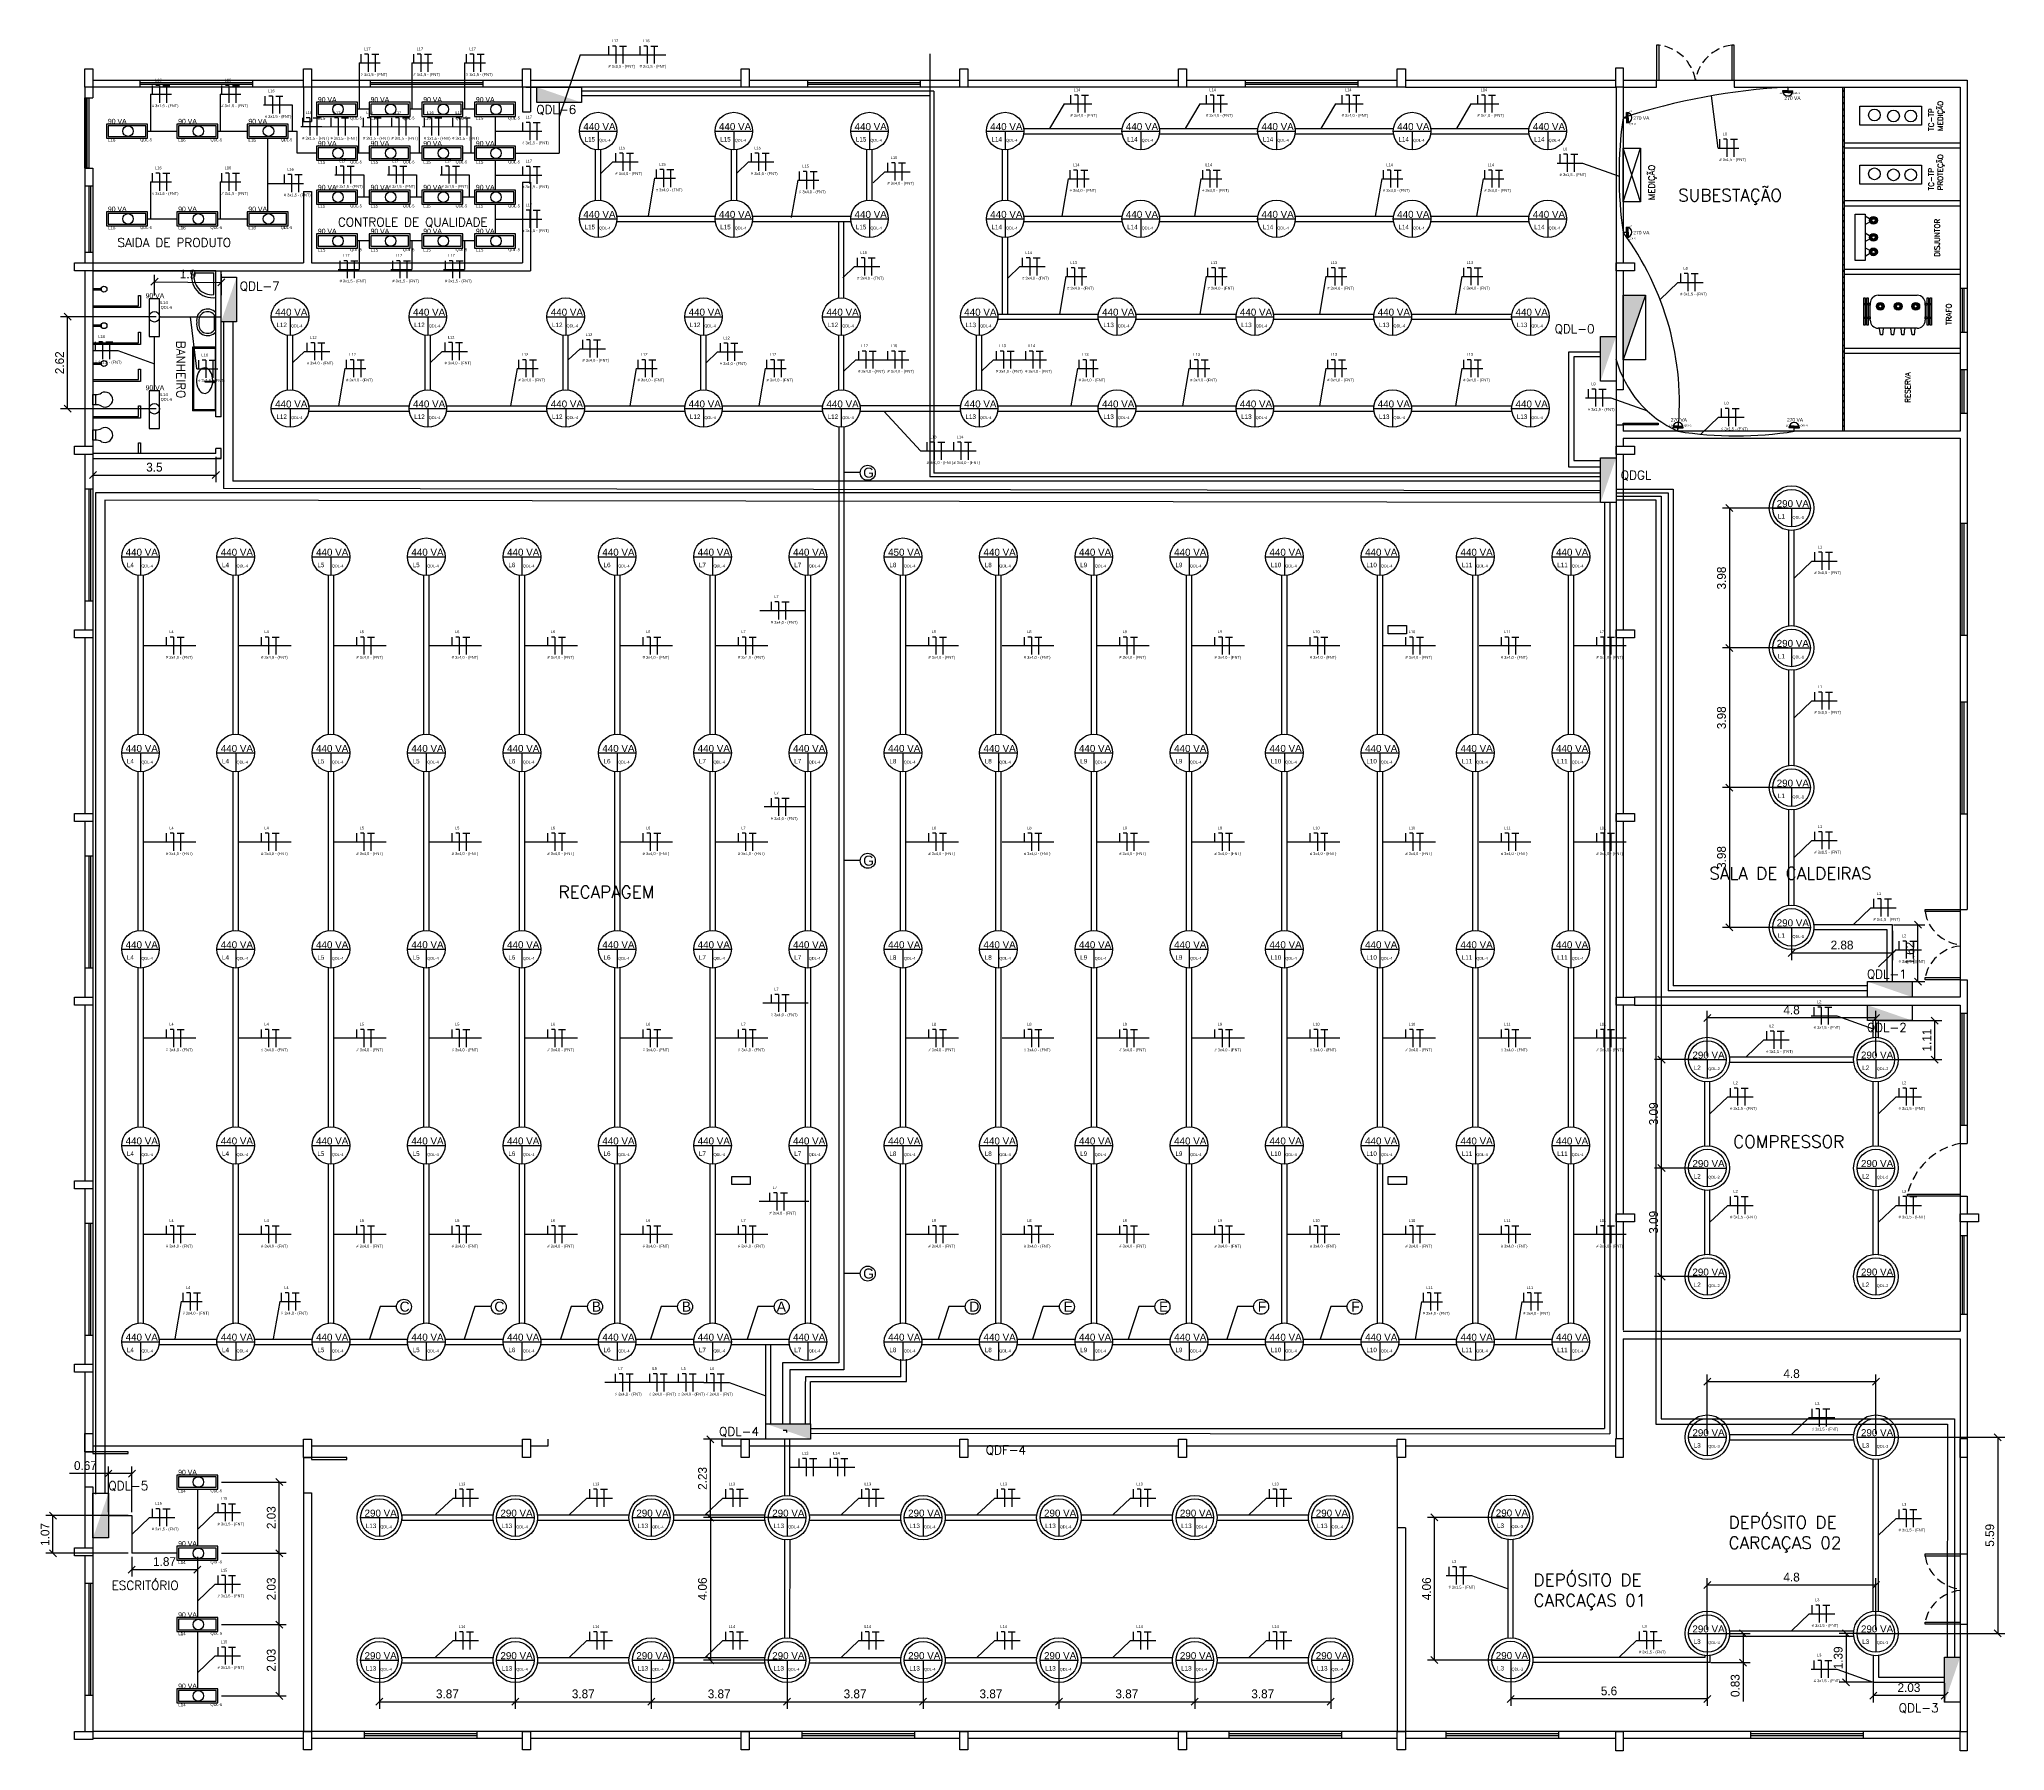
# Model space of a CAD drawing. Extents: x 196 to 487, y -48 to 152.
# Drawn here: x 272.6 to 328.5, y 13.5 to 62.3 of the extents above; entities that cross this region are included whole.
import ezdxf

# ---------------------------------------------------------------- set-up
doc = ezdxf.new("R2010")
doc.units = 0
doc.header["$MEASUREMENT"] = 0
doc.linetypes.add('DASHED2', pattern=[0.375, 0.25, -0.125])
doc.layers.get('0').update_dxf_attribs({"linetype": 'CONTINUOUS'})
doc.layers.get('DEFPOINTS').update_dxf_attribs({"linetype": 'CONTINUOUS'})
for name, color, linetype in [('_ARQ', 5, 'CONTINUOUS'), ('_ARQ-TEXTO', 4, 'CONTINUOUS'), ('_COTAS', 4, 'CONTINUOUS'), ('_ELT-Eletrocalhas', 9, 'CONTINUOUS'), ('_ELT-Eletroduto', 7, 'CONTINUOUS'), ('_ELT-LUMINÁRIA', 2, 'CONTINUOUS'), ('_ELT-PONTO', 2, 'CONTINUOUS'), ('_ELT-PONTO-TEXTO', 4, 'CONTINUOUS'), ('ELET_FIAÇÃO', 1, 'CONTINUOUS')]:
    doc.layers.add(name, color=color, linetype=linetype)
doc.styles.add('ARIAL', font='arial.ttf')
doc.styles.add('ROMANS', font='romans')
doc.dimstyles.new('LUMINOTECNICO', dxfattribs={"dimscale": 0, "dimtxt": 0.25, "dimasz": 0.2, "dimexe": 0.2, "dimexo": 0.1, "dimgap": 0.1, "dimtad": 1, "dimdsep": 46, "dimtxsty": 'Standard', "dimblk1": 'OBLIQUE', "dimblk2": 'OBLIQUE', "dimsah": 1, "dimcen": 0.2, "dimadec": 1, "dimazin": 0, "dimtfac": 1, "dimtmove": 0, "dimatfit": 3, "dimldrblk": 'OBLIQUE', "dimfxl": 1, "dimtolj": 1, "dimtzin": 0, "dimarcsym": 0})

# ---------------------------------------------------------------- blocks, each defined once
blk = doc.blocks.new('LUM_ RS-812')
at = {"layer": '_ELT-LUMINÁRIA', "linetype": 'Continuous'}
blk.add_circle((0, 0), 0.15, dxfattribs=at)
at = {"layer": '_ELT-PONTO', "linetype": 'Continuous'}
for points in [[(0.558, 0.2), (-0.612, 0.2), (-0.612, -0.2), (0.558, -0.2)], [(0.508, 0.15), (-0.562, 0.15), (-0.562, -0.15), (0.508, -0.15)]]:
    blk.add_lwpolyline(points, close=True, dxfattribs=at)
at = {"layer": '_ELT-LUMINÁRIA', "linetype": 'Continuous', "style": 'ARIAL'}
for tag, p, height in [('P', (-0.573, 0.209), 0.14), ('C', (-0.572, -0.302), 0.091), ('A', (0.349, -0.29), 0.08)]:
    blk.add_attdef(tag, p, '', height=height, dxfattribs=at)
blk = doc.blocks.new('Arandela')
at = {"layer": '_ELT-LUMINÁRIA', "linetype": 'Continuous'}
h = blk.add_hatch(color=256, dxfattribs=at)
h.dxf.hatch_style = 1
h.paths.add_polyline_path([(0.15, -0.1), (0, -0.1), (-0.15, -0.1, 0.085164), (-0.141, -0.15), (0, -0.15), (0.141, -0.15, 0.085164)])
for p, q in [((0, 0), (0, -0.1)), ((0, -0.1), (-0.15, -0.1)), ((0, -0.15), (-0.141, -0.15)), ((0, -0.1), (0.15, -0.1)), ((0, -0.15), (0.141, -0.15))]:
    blk.add_line(p, q, dxfattribs=at)
blk.add_arc((0, -0.1), 0.15, 180, 0, dxfattribs=at)
at = {"layer": '_ELT-LUMINÁRIA', "linetype": 'Continuous', "style": 'ARIAL'}
for tag, p, height in [('C', (-0.24, -0.193), 0.05), ('P', (-0.093, -0.362), 0.1), ('A', (0.146, -0.192), 0.05)]:
    blk.add_attdef(tag, p, '', height=height, dxfattribs=at)
blk = doc.blocks.new('Lum_sub')
at = {"layer": '_ELT-LUMINÁRIA', "linetype": 'Continuous'}
h = blk.add_hatch(color=256, dxfattribs=at)
h.dxf.hatch_style = 1
h.paths.add_polyline_path([(241.443, 60.598), (241.443, 60.448), (241.443, 60.298, 0.085164), (241.493, 60.307), (241.493, 60.448), (241.493, 60.589, 0.085164)])
for p, q in [((241.443, 60.448), (241.443, 60.598)), ((241.493, 60.448), (241.493, 60.589)), ((241.343, 60.448), (241.443, 60.448)), ((241.443, 60.448), (241.443, 60.298)), ((241.493, 60.448), (241.493, 60.307))]:
    blk.add_line(p, q, dxfattribs=at)
blk.add_arc((241.443, 60.448), 0.15, 270, 90, dxfattribs=at)
at = {"layer": '_ELT-LUMINÁRIA', "linetype": 'Continuous', "attachment_point": 1, "style": 'ARIAL'}
for s, width, insert, char_height in [('L0', 0.12145, (241.505, 60.659), 0.05), ('270 VA', 0.49897, (241.635, 60.488), 0.1), ('QDL-0', 0.12145, (241.505, 60.296), 0.05)]:
    blk.add_mtext_dynamic_manual_height_columns(s, width=width, gutter_width=0.4, heights=[0], dxfattribs=dict(at, insert=insert, char_height=char_height))
blk = doc.blocks.new('lum-subs2')
at = {"layer": '_ELT-LUMINÁRIA', "linetype": 'Continuous'}
h = blk.add_hatch(color=256, dxfattribs=at)
h.dxf.hatch_style = 1
h.paths.add_polyline_path([(244.169, -8.241), (244.319, -8.241), (244.469, -8.241, 0.085164), (244.461, -8.191), (244.319, -8.191), (244.178, -8.191, 0.085164)])
for p, q in [((244.319, -8.241), (244.169, -8.241)), ((244.319, -8.191), (244.178, -8.191)), ((244.319, -8.191), (244.461, -8.191)), ((244.319, -8.341), (244.319, -8.241)), ((244.319, -8.241), (244.469, -8.241))]:
    blk.add_line(p, q, dxfattribs=at)
blk.add_arc((244.319, -8.241), 0.15, 0, 180, dxfattribs=at)
at = {"layer": '_ELT-LUMINÁRIA', "linetype": 'Continuous', "attachment_point": 1, "style": 'ARIAL'}
for s, width, insert, char_height in [('L0', 0.12145, (244.08, -8.156), 0.05), ('270 VA', 0.49897, (244.114, -7.966), 0.1), ('QDL-0', 0.12145, (244.498, -8.155), 0.05)]:
    blk.add_mtext_dynamic_manual_height_columns(s, width=width, gutter_width=0.4, heights=[0], dxfattribs=dict(at, insert=insert, char_height=char_height))
blk = doc.blocks.new('Lum_VSódio')
at = {"layer": '_ELT-LUMINÁRIA', "linetype": 'Continuous'}
for points in [[(-0.535, 0), (0, 0), (0.535, 0)], [(0, 0), (0, -0.535)]]:
    blk.add_lwpolyline(points, dxfattribs=at)
for radius in [0.635, 0.535]:
    blk.add_circle((0, 0), radius, dxfattribs=at)
at = {"layer": '_ELT-LUMINÁRIA', "linetype": 'Continuous', "style": 'ARIAL'}
for tag, p, height in [('P', (-0.424, 0.028), 0.2), ('C', (-0.388, -0.298), 0.128), ('A', (0.025, -0.301), 0.08)]:
    blk.add_attdef(tag, p, '', height=height, dxfattribs=at)
blk = doc.blocks.new('Lum_TMS 426')
at = {"layer": '_ELT-LUMINÁRIA', "linetype": 'Continuous'}
blk.add_circle((0, 0), 0.15, dxfattribs=at)
at = {"layer": '_ELT-PONTO', "linetype": 'Continuous'}
for p, q in [((-0.15, 0.508), (-0.15, -0.562)), ((0.15, 0.508), (-0.15, 0.508)), ((0.15, -0.562), (0.15, 0.508)), ((-0.15, -0.562), (0.15, -0.562))]:
    blk.add_line(p, q, dxfattribs=at)
at = {"layer": '_ELT-LUMINÁRIA', "linetype": 'Continuous', "style": 'ARIAL'}
for tag, p, height in [('P', (-0.251, 0.529), 0.14), ('C', (0.171, 0.362), 0.091), ('A', (0.18, 0.229), 0.08)]:
    blk.add_attdef(tag, p, '', height=height, dxfattribs=at)
blk = doc.blocks.new('FIACAO_ELETRO')
at = {"layer": 'ELET_FIAÇÃO', "linetype": 'Continuous'}
for p, q in [((0.589, 0.483), (0.589, 0.733)), ((0.789, 0.733), (0.689, 0.733)), ((0.789, 0.733), (0.789, 0.233)), ((0.889, 0.733), (1.089, 0.733)), ((0.989, 0.733), (0.989, 0.233))]:
    blk.add_line(p, q, dxfattribs=at)
at = {"layer": 'ELET_FIAÇÃO', "color": 7, "linetype": 'Continuous'}
for points in [[(0.505, 0.483), (0, 0)], [(0.505, 0.483), (1.227, 0.483)]]:
    blk.add_lwpolyline(points, dxfattribs=at)
at = {"layer": 'ELET_FIAÇÃO', "color": 7, "linetype": 'Continuous', "style": 'ARIAL'}
for tag, p in [('C', (0.668, 0.843)), ('B', (0.575, 0.113))]:
    blk.add_attdef(tag, p, '', height=0.08, dxfattribs=at)
blk = doc.blocks.new('ficao_qualidade')
at = {"layer": 'ELET_FIAÇÃO', "linetype": 'Continuous'}
for p, q in [((0.236, -1.487), (0.236, -1.237)), ((0.436, -1.237), (0.336, -1.237)), ((0.436, -1.237), (0.436, -1.737)), ((0.536, -1.237), (0.736, -1.237)), ((0.636, -1.237), (0.636, -1.737))]:
    blk.add_line(p, q, dxfattribs=at)
at = {"layer": 'ELET_FIAÇÃO', "color": 7, "linetype": 'Continuous'}
for points in [[(0.184, -1.487), (0, 0)], [(0.184, -1.487), (0.78, -1.487)]]:
    blk.add_lwpolyline(points, dxfattribs=at)
at = {"layer": 'ELET_FIAÇÃO', "color": 7, "linetype": 'Continuous', "style": 'ARIAL'}
for tag, p in [('C', (0.315, -1.127)), ('B', (0.222, -1.857))]:
    blk.add_attdef(tag, p, '', height=0.08, dxfattribs=at)
blk = doc.blocks.new('FIACAO_BANHEIRO')
at = {"layer": 'ELET_FIAÇÃO', "linetype": 'Continuous'}
for p, q in [((-1.679, 0.375), (-1.679, 0.625)), ((-1.479, 0.625), (-1.579, 0.625)), ((-1.479, 0.625), (-1.479, 0.125)), ((-1.379, 0.625), (-1.179, 0.625)), ((-1.279, 0.625), (-1.279, 0.125))]:
    blk.add_line(p, q, dxfattribs=at)
at = {"layer": 'ELET_FIAÇÃO', "color": 7, "linetype": 'Continuous'}
for points in [[(-1.763, 0.375), (-1.041, 0.375)], [(-1.041, 0.375), (0, 0)]]:
    blk.add_lwpolyline(points, dxfattribs=at)
at = {"layer": 'ELET_FIAÇÃO', "color": 7, "linetype": 'Continuous', "style": 'ARIAL'}
for tag, p in [('C', (-1.6, 0.734)), ('B', (-1.693, 0.004))]:
    blk.add_attdef(tag, p, '', height=0.08, dxfattribs=at)
blk = doc.blocks.new('Fiação_FNT_antiga')
at = {"layer": 'ELET_FIAÇÃO', "linetype": 'Continuous'}
for p, q in [((-0.2, 0), (-0.2, 0.25)), ((0, 0.25), (-0.1, 0.25)), ((0, 0.25), (0, -0.25)), ((0.1, 0.25), (0.3, 0.25)), ((0.2, 0.25), (0.2, -0.25))]:
    blk.add_line(p, q, dxfattribs=at)
at = {"layer": 'ELET_FIAÇÃO', "color": 7, "linetype": 'Continuous', "style": 'ARIAL'}
for tag, p in [('C', (-0.121, 0.36)), ('B', (-0.214, -0.37))]:
    blk.add_attdef(tag, p, '', height=0.08, dxfattribs=at)
blk = doc.blocks.new('_OBLIQUE')
at = {"color": 0, "linetype": 'ByBlock'}
blk.add_line((-0.5, -0.5), (0.5, 0.5), dxfattribs=at)
blk = doc.blocks.new('*D84')
at = {"layer": '_ELT-Eletroduto', "color": 0, "linetype": 'Continuous', "lineweight": -2, "transparency": 16777216}
for p, q in [((322.375, 48.905), (320.505, 48.905)), ((320.705, 48.905), (320.705, 44.925)), ((322.375, 44.925), (320.505, 44.925))]:
    blk.add_line(p, q, dxfattribs=at)
at = {"layer": 'DEFPOINTS', "color": 0, "linetype": 'Continuous', "transparency": 16777216}
for p in [(322.475, 48.905), (320.705, 44.925), (322.475, 44.925)]:
    blk.add_point(p, dxfattribs=at)
at = {"layer": '_ELT-Eletroduto', "color": 0, "linetype": 'Continuous', "lineweight": -2, "transparency": 16777216, "xscale": 0.2, "yscale": 0.2, "zscale": 0.2}
for p, rotation in [((320.705, 48.905), 90), ((320.705, 44.925), 270)]:
    blk.add_blockref('_OBLIQUE', p, dxfattribs=dict(at, rotation=rotation))
at = {"layer": '_ELT-Eletroduto', "color": 0, "linetype": 'Continuous', "transparency": 16777216, "insert": (320.48, 46.915), "char_height": 0.25, "attachment_point": 5, "rotation": 90}
blk.add_mtext('\\A1;3.98', dxfattribs=at)
blk = doc.blocks.new('*D85')
at = {"layer": '_ELT-Eletroduto', "color": 0, "linetype": 'Continuous', "lineweight": -2, "transparency": 16777216}
for p, q in [((322.375, 44.925), (320.505, 44.925)), ((320.705, 44.925), (320.705, 40.945)), ((322.375, 40.945), (320.505, 40.945))]:
    blk.add_line(p, q, dxfattribs=at)
at = {"layer": 'DEFPOINTS', "color": 0, "linetype": 'Continuous', "transparency": 16777216}
for p in [(322.475, 44.925), (320.705, 40.945), (322.475, 40.945)]:
    blk.add_point(p, dxfattribs=at)
at = {"layer": '_ELT-Eletroduto', "color": 0, "linetype": 'Continuous', "lineweight": -2, "transparency": 16777216, "xscale": 0.2, "yscale": 0.2, "zscale": 0.2}
for p, rotation in [((320.705, 44.925), 90), ((320.705, 40.945), 270)]:
    blk.add_blockref('_OBLIQUE', p, dxfattribs=dict(at, rotation=rotation))
at = {"layer": '_ELT-Eletroduto', "color": 0, "linetype": 'Continuous', "transparency": 16777216, "insert": (320.48, 42.935), "char_height": 0.25, "attachment_point": 5, "rotation": 90}
blk.add_mtext('\\A1;3.98', dxfattribs=at)
blk = doc.blocks.new('*D86')
at = {"layer": '_ELT-Eletroduto', "color": 0, "linetype": 'Continuous', "lineweight": -2, "transparency": 16777216}
for p, q in [((322.375, 40.945), (320.505, 40.945)), ((320.705, 40.945), (320.705, 36.965)), ((322.375, 36.965), (320.505, 36.965))]:
    blk.add_line(p, q, dxfattribs=at)
at = {"layer": 'DEFPOINTS', "color": 0, "linetype": 'Continuous', "transparency": 16777216}
for p in [(322.475, 40.945), (320.705, 36.965), (322.475, 36.965)]:
    blk.add_point(p, dxfattribs=at)
at = {"layer": '_ELT-Eletroduto', "color": 0, "linetype": 'Continuous', "lineweight": -2, "transparency": 16777216, "xscale": 0.2, "yscale": 0.2, "zscale": 0.2}
for p, rotation in [((320.705, 40.945), 90), ((320.705, 36.965), 270)]:
    blk.add_blockref('_OBLIQUE', p, dxfattribs=dict(at, rotation=rotation))
at = {"layer": '_ELT-Eletroduto', "color": 0, "linetype": 'Continuous', "transparency": 16777216, "insert": (320.48, 38.955), "char_height": 0.25, "attachment_point": 5, "rotation": 90}
blk.add_mtext('\\A1;3.98', dxfattribs=at)
blk = doc.blocks.new('*D87')
at = {"layer": '_ELT-Eletroduto', "color": 0, "linetype": 'Continuous', "lineweight": -2, "transparency": 16777216}
for p, q in [((322.475, 36.865), (322.475, 36.035)), ((325.35, 36.865), (325.35, 36.035)), ((322.475, 36.235), (325.35, 36.235))]:
    blk.add_line(p, q, dxfattribs=at)
at = {"layer": 'DEFPOINTS', "color": 0, "linetype": 'Continuous', "transparency": 16777216}
for p in [(322.475, 36.965), (325.35, 36.965), (325.35, 36.235)]:
    blk.add_point(p, dxfattribs=at)
at = {"layer": '_ELT-Eletroduto', "color": 0, "linetype": 'Continuous', "lineweight": -2, "transparency": 16777216, "xscale": 0.2, "yscale": 0.2, "zscale": 0.2, "rotation": 180}
blk.add_blockref('_OBLIQUE', (322.475, 36.235), dxfattribs=at)
at = {"layer": '_ELT-Eletroduto', "color": 0, "linetype": 'Continuous', "lineweight": -2, "transparency": 16777216, "xscale": 0.2, "yscale": 0.2, "zscale": 0.2}
blk.add_blockref('_OBLIQUE', (325.35, 36.235), dxfattribs=at)
at = {"layer": '_ELT-Eletroduto', "color": 0, "linetype": 'Continuous', "transparency": 16777216, "insert": (323.912, 36.46), "char_height": 0.25, "attachment_point": 5}
blk.add_mtext('\\A1;2.88', dxfattribs=at)
blk = doc.blocks.new('*D88')
at = {"layer": '_ELT-Eletroduto', "color": 0, "linetype": 'Continuous', "lineweight": -2, "transparency": 16777216}
for p, q in [((325.375, 37.04), (326.274, 37.04)), ((326.074, 35.419), (326.074, 37.04)), ((325.375, 35.419), (326.274, 35.419))]:
    blk.add_line(p, q, dxfattribs=at)
at = {"layer": 'DEFPOINTS', "color": 0, "linetype": 'Continuous', "transparency": 16777216}
for p in [(325.275, 37.04), (326.074, 37.04), (325.275, 35.419)]:
    blk.add_point(p, dxfattribs=at)
at = {"layer": '_ELT-Eletroduto', "color": 0, "linetype": 'Continuous', "lineweight": -2, "transparency": 16777216, "xscale": 0.2, "yscale": 0.2, "zscale": 0.2}
for p, rotation in [((326.074, 37.04), 90), ((326.074, 35.419), 270)]:
    blk.add_blockref('_OBLIQUE', p, dxfattribs=dict(at, rotation=rotation))
at = {"layer": '_ELT-Eletroduto', "color": 0, "linetype": 'Continuous', "transparency": 16777216, "insert": (325.849, 36.229), "char_height": 0.25, "attachment_point": 5, "rotation": 90}
blk.add_mtext('\\A1;1.62', dxfattribs=at)
blk = doc.blocks.new('*D89')
at = {"layer": '_ELT-Eletroduto', "color": 0, "linetype": 'Continuous', "lineweight": -2, "transparency": 16777216}
for p, q in [((324.975, 34.309), (326.75, 34.309)), ((326.55, 33.199), (326.55, 34.309)), ((324.975, 33.199), (326.75, 33.199))]:
    blk.add_line(p, q, dxfattribs=at)
at = {"layer": 'DEFPOINTS', "color": 0, "linetype": 'Continuous', "transparency": 16777216}
for p in [(324.875, 34.309), (326.55, 34.309), (324.875, 33.199)]:
    blk.add_point(p, dxfattribs=at)
at = {"layer": '_ELT-Eletroduto', "color": 0, "linetype": 'Continuous', "lineweight": -2, "transparency": 16777216, "xscale": 0.2, "yscale": 0.2, "zscale": 0.2}
for p, rotation in [((326.55, 34.309), 90), ((326.55, 33.199), 270)]:
    blk.add_blockref('_OBLIQUE', p, dxfattribs=dict(at, rotation=rotation))
at = {"layer": '_ELT-Eletroduto', "color": 0, "linetype": 'Continuous', "transparency": 16777216, "insert": (326.325, 33.754), "char_height": 0.25, "attachment_point": 5, "rotation": 90}
blk.add_mtext('\\A1;1.11', dxfattribs=at)
blk = doc.blocks.new('*D90')
at = {"layer": '_ELT-Eletroduto', "color": 0, "linetype": 'Continuous', "lineweight": -2, "transparency": 16777216}
for p, q in [((320.075, 33.299), (320.075, 34.584)), ((324.875, 34.384), (320.075, 34.384)), ((324.875, 33.299), (324.875, 34.584))]:
    blk.add_line(p, q, dxfattribs=at)
at = {"layer": 'DEFPOINTS', "color": 0, "linetype": 'Continuous', "transparency": 16777216}
for p in [(320.075, 34.384), (320.075, 33.199), (324.875, 33.199)]:
    blk.add_point(p, dxfattribs=at)
at = {"layer": '_ELT-Eletroduto', "color": 0, "linetype": 'Continuous', "lineweight": -2, "transparency": 16777216, "xscale": 0.2, "yscale": 0.2, "zscale": 0.2, "rotation": 180}
blk.add_blockref('_OBLIQUE', (320.075, 34.384), dxfattribs=at)
at = {"layer": '_ELT-Eletroduto', "color": 0, "linetype": 'Continuous', "lineweight": -2, "transparency": 16777216, "xscale": 0.2, "yscale": 0.2, "zscale": 0.2}
blk.add_blockref('_OBLIQUE', (324.875, 34.384), dxfattribs=at)
at = {"layer": '_ELT-Eletroduto', "color": 0, "linetype": 'Continuous', "transparency": 16777216, "insert": (322.475, 34.609), "char_height": 0.25, "attachment_point": 5}
blk.add_mtext('\\A1;4.8', dxfattribs=at)
blk = doc.blocks.new('*D91')
at = {"layer": '_ELT-Eletroduto', "color": 0, "linetype": 'Continuous', "lineweight": -2, "transparency": 16777216}
for p, q in [((319.975, 30.109), (318.57, 30.109)), ((318.77, 27.019), (318.77, 30.109)), ((319.975, 27.019), (318.57, 27.019))]:
    blk.add_line(p, q, dxfattribs=at)
at = {"layer": 'DEFPOINTS', "color": 0, "linetype": 'Continuous', "transparency": 16777216}
for p in [(318.77, 30.109), (320.075, 30.109), (320.075, 27.019)]:
    blk.add_point(p, dxfattribs=at)
at = {"layer": '_ELT-Eletroduto', "color": 0, "linetype": 'Continuous', "lineweight": -2, "transparency": 16777216, "xscale": 0.2, "yscale": 0.2, "zscale": 0.2}
for p, rotation in [((318.77, 30.109), 90), ((318.77, 27.019), 270)]:
    blk.add_blockref('_OBLIQUE', p, dxfattribs=dict(at, rotation=rotation))
at = {"layer": '_ELT-Eletroduto', "color": 0, "linetype": 'Continuous', "transparency": 16777216, "insert": (318.545, 28.564), "char_height": 0.25, "attachment_point": 5, "rotation": 90}
blk.add_mtext('\\A1;3.09', dxfattribs=at)
blk = doc.blocks.new('*D92')
at = {"layer": '_ELT-Eletroduto', "color": 0, "linetype": 'Continuous', "lineweight": -2, "transparency": 16777216}
for p, q in [((319.975, 33.199), (318.57, 33.199)), ((318.77, 30.109), (318.77, 33.199)), ((319.975, 30.109), (318.57, 30.109))]:
    blk.add_line(p, q, dxfattribs=at)
at = {"layer": 'DEFPOINTS', "color": 0, "linetype": 'Continuous', "transparency": 16777216}
for p in [(318.77, 33.199), (320.075, 33.199), (320.075, 30.109)]:
    blk.add_point(p, dxfattribs=at)
at = {"layer": '_ELT-Eletroduto', "color": 0, "linetype": 'Continuous', "lineweight": -2, "transparency": 16777216, "xscale": 0.2, "yscale": 0.2, "zscale": 0.2}
for p, rotation in [((318.77, 33.199), 90), ((318.77, 30.109), 270)]:
    blk.add_blockref('_OBLIQUE', p, dxfattribs=dict(at, rotation=rotation))
at = {"layer": '_ELT-Eletroduto', "color": 0, "linetype": 'Continuous', "transparency": 16777216, "insert": (318.545, 31.654), "char_height": 0.25, "attachment_point": 5, "rotation": 90}
blk.add_mtext('\\A1;3.09', dxfattribs=at)
blk = doc.blocks.new('*D93')
at = {"layer": '_ELT-Eletroduto', "color": 0, "linetype": 'Continuous', "lineweight": -2, "transparency": 16777216}
for p, q in [((320.075, 22.543), (320.075, 24.226)), ((324.875, 22.543), (324.875, 24.226)), ((320.075, 24.026), (324.875, 24.026))]:
    blk.add_line(p, q, dxfattribs=at)
at = {"layer": 'DEFPOINTS', "color": 0, "linetype": 'Continuous', "transparency": 16777216}
for p in [(324.875, 24.026), (320.075, 22.443), (324.875, 22.443)]:
    blk.add_point(p, dxfattribs=at)
at = {"layer": '_ELT-Eletroduto', "color": 0, "linetype": 'Continuous', "lineweight": -2, "transparency": 16777216, "xscale": 0.2, "yscale": 0.2, "zscale": 0.2, "rotation": 180}
blk.add_blockref('_OBLIQUE', (320.075, 24.026), dxfattribs=at)
at = {"layer": '_ELT-Eletroduto', "color": 0, "linetype": 'Continuous', "lineweight": -2, "transparency": 16777216, "xscale": 0.2, "yscale": 0.2, "zscale": 0.2}
blk.add_blockref('_OBLIQUE', (324.875, 24.026), dxfattribs=at)
at = {"layer": '_ELT-Eletroduto', "color": 0, "linetype": 'Continuous', "transparency": 16777216, "insert": (322.475, 24.251), "char_height": 0.25, "attachment_point": 5}
blk.add_mtext('\\A1;4.8', dxfattribs=at)
blk = doc.blocks.new('*D94')
at = {"layer": '_ELT-Eletroduto', "color": 0, "linetype": 'Continuous', "lineweight": -2, "transparency": 16777216}
for p, q in [((324.975, 22.443), (328.544, 22.443)), ((328.344, 22.443), (328.344, 16.853)), ((324.975, 16.853), (328.544, 16.853))]:
    blk.add_line(p, q, dxfattribs=at)
at = {"layer": 'DEFPOINTS', "color": 0, "linetype": 'Continuous', "transparency": 16777216}
for p in [(324.875, 22.443), (324.875, 16.853), (328.344, 16.853)]:
    blk.add_point(p, dxfattribs=at)
at = {"layer": '_ELT-Eletroduto', "color": 0, "linetype": 'Continuous', "lineweight": -2, "transparency": 16777216, "xscale": 0.2, "yscale": 0.2, "zscale": 0.2}
for p, rotation in [((328.344, 22.443), 90), ((328.344, 16.853), 270)]:
    blk.add_blockref('_OBLIQUE', p, dxfattribs=dict(at, rotation=rotation))
at = {"layer": '_ELT-Eletroduto', "color": 0, "linetype": 'Continuous', "transparency": 16777216, "insert": (328.119, 19.648), "char_height": 0.25, "attachment_point": 5, "rotation": 90}
blk.add_mtext('\\A1;5.59', dxfattribs=at)
blk = doc.blocks.new('*D95')
at = {"layer": '_ELT-Eletroduto', "color": 0, "linetype": 'Continuous', "lineweight": -2, "transparency": 16777216}
for p, q in [((324.775, 16.853), (323.828, 16.853)), ((324.028, 16.853), (324.028, 15.462)), ((324.775, 15.462), (323.828, 15.462))]:
    blk.add_line(p, q, dxfattribs=at)
at = {"layer": 'DEFPOINTS', "color": 0, "linetype": 'Continuous', "transparency": 16777216}
for p in [(324.875, 16.853), (324.028, 15.462), (324.875, 15.462)]:
    blk.add_point(p, dxfattribs=at)
at = {"layer": '_ELT-Eletroduto', "color": 0, "linetype": 'Continuous', "lineweight": -2, "transparency": 16777216, "xscale": 0.2, "yscale": 0.2, "zscale": 0.2}
for p, rotation in [((324.028, 16.853), 90), ((324.028, 15.462), 270)]:
    blk.add_blockref('_OBLIQUE', p, dxfattribs=dict(at, rotation=rotation))
at = {"layer": '_ELT-Eletroduto', "color": 0, "linetype": 'Continuous', "transparency": 16777216, "insert": (323.803, 16.158), "char_height": 0.25, "attachment_point": 5, "rotation": 90}
blk.add_mtext('\\A1;1.39', dxfattribs=at)
blk = doc.blocks.new('*D96')
at = {"layer": '_ELT-Eletroduto', "color": 0, "linetype": 'Continuous', "lineweight": -2, "transparency": 16777216}
for p, q in [((324.8, 15.437), (324.8, 14.883)), ((326.834, 15.437), (326.834, 14.883)), ((326.834, 15.083), (324.8, 15.083))]:
    blk.add_line(p, q, dxfattribs=at)
at = {"layer": 'DEFPOINTS', "color": 0, "linetype": 'Continuous', "transparency": 16777216}
for p in [(324.8, 15.537), (326.834, 15.537), (324.8, 15.083)]:
    blk.add_point(p, dxfattribs=at)
at = {"layer": '_ELT-Eletroduto', "color": 0, "linetype": 'Continuous', "lineweight": -2, "transparency": 16777216, "xscale": 0.2, "yscale": 0.2, "zscale": 0.2, "rotation": 180}
blk.add_blockref('_OBLIQUE', (324.8, 15.083), dxfattribs=at)
at = {"layer": '_ELT-Eletroduto', "color": 0, "linetype": 'Continuous', "lineweight": -2, "transparency": 16777216, "xscale": 0.2, "yscale": 0.2, "zscale": 0.2}
blk.add_blockref('_OBLIQUE', (326.834, 15.083), dxfattribs=at)
at = {"layer": '_ELT-Eletroduto', "color": 0, "linetype": 'Continuous', "transparency": 16777216, "insert": (325.817, 15.308), "char_height": 0.25, "attachment_point": 5}
blk.add_mtext('\\A1;2.03', dxfattribs=at)
blk = doc.blocks.new('*D97')
at = {"layer": '_ELT-Eletroduto', "color": 0, "linetype": 'Continuous', "lineweight": -2, "transparency": 16777216}
for p, q in [((320.075, 16.953), (320.075, 18.431)), ((324.875, 18.231), (320.075, 18.231)), ((324.875, 16.953), (324.875, 18.431))]:
    blk.add_line(p, q, dxfattribs=at)
at = {"layer": 'DEFPOINTS', "color": 0, "linetype": 'Continuous', "transparency": 16777216}
for p in [(320.075, 18.231), (320.075, 16.853), (324.875, 16.853)]:
    blk.add_point(p, dxfattribs=at)
at = {"layer": '_ELT-Eletroduto', "color": 0, "linetype": 'Continuous', "lineweight": -2, "transparency": 16777216, "xscale": 0.2, "yscale": 0.2, "zscale": 0.2, "rotation": 180}
blk.add_blockref('_OBLIQUE', (320.075, 18.231), dxfattribs=at)
at = {"layer": '_ELT-Eletroduto', "color": 0, "linetype": 'Continuous', "lineweight": -2, "transparency": 16777216, "xscale": 0.2, "yscale": 0.2, "zscale": 0.2}
blk.add_blockref('_OBLIQUE', (324.875, 18.231), dxfattribs=at)
at = {"layer": '_ELT-Eletroduto', "color": 0, "linetype": 'Continuous', "transparency": 16777216, "insert": (322.475, 18.456), "char_height": 0.25, "attachment_point": 5}
blk.add_mtext('\\A1;4.8', dxfattribs=at)
blk = doc.blocks.new('*D98')
at = {"layer": '_ELT-Eletroduto', "color": 0, "linetype": 'Continuous', "lineweight": -2, "transparency": 16777216}
for p, q in [((320.075, 16.753), (320.075, 14.79)), ((314.475, 15.996), (314.475, 14.79)), ((320.075, 14.99), (314.475, 14.99))]:
    blk.add_line(p, q, dxfattribs=at)
at = {"layer": 'DEFPOINTS', "color": 0, "linetype": 'Continuous', "transparency": 16777216}
for p in [(320.075, 16.853), (314.475, 16.096), (314.475, 14.99)]:
    blk.add_point(p, dxfattribs=at)
at = {"layer": '_ELT-Eletroduto', "color": 0, "linetype": 'Continuous', "lineweight": -2, "transparency": 16777216, "xscale": 0.2, "yscale": 0.2, "zscale": 0.2, "rotation": 180}
blk.add_blockref('_OBLIQUE', (314.475, 14.99), dxfattribs=at)
at = {"layer": '_ELT-Eletroduto', "color": 0, "linetype": 'Continuous', "lineweight": -2, "transparency": 16777216, "xscale": 0.2, "yscale": 0.2, "zscale": 0.2}
blk.add_blockref('_OBLIQUE', (320.075, 14.99), dxfattribs=at)
at = {"layer": '_ELT-Eletroduto', "color": 0, "linetype": 'Continuous', "transparency": 16777216, "insert": (317.275, 15.215), "char_height": 0.25, "attachment_point": 5}
blk.add_mtext('\\A1;5.6', dxfattribs=at)
blk = doc.blocks.new('*D99')
at = {"layer": '_ELT-Eletroduto', "color": 0, "linetype": 'Continuous', "lineweight": -2, "transparency": 16777216}
for p, q in [((314.375, 20.156), (312.105, 20.156)), ((312.305, 16.096), (312.305, 20.156)), ((314.375, 16.096), (312.105, 16.096))]:
    blk.add_line(p, q, dxfattribs=at)
at = {"layer": 'DEFPOINTS', "color": 0, "linetype": 'Continuous', "transparency": 16777216}
for p in [(312.305, 20.156), (314.475, 20.156), (314.475, 16.096)]:
    blk.add_point(p, dxfattribs=at)
at = {"layer": '_ELT-Eletroduto', "color": 0, "linetype": 'Continuous', "lineweight": -2, "transparency": 16777216, "xscale": 0.2, "yscale": 0.2, "zscale": 0.2}
for p, rotation in [((312.305, 20.156), 90), ((312.305, 16.096), 270)]:
    blk.add_blockref('_OBLIQUE', p, dxfattribs=dict(at, rotation=rotation))
at = {"layer": '_ELT-Eletroduto', "color": 0, "linetype": 'Continuous', "transparency": 16777216, "insert": (312.08, 18.126), "char_height": 0.25, "attachment_point": 5, "rotation": 90}
blk.add_mtext('\\A1;4.06', dxfattribs=at)
blk = doc.blocks.new('*D100')
at = {"layer": '_ELT-Eletroduto', "color": 0, "linetype": 'Continuous', "lineweight": -2, "transparency": 16777216}
for p, q in [((320.175, 16.853), (321.294, 16.853)), ((321.094, 16.853), (321.094, 16.021)), ((320.175, 16.021), (321.294, 16.021)), ((321.094, 16.021), (321.094, 14.913))]:
    blk.add_line(p, q, dxfattribs=at)
at = {"layer": 'DEFPOINTS', "color": 0, "linetype": 'Continuous', "transparency": 16777216}
for p in [(320.075, 16.853), (320.075, 16.021), (321.094, 16.021)]:
    blk.add_point(p, dxfattribs=at)
at = {"layer": '_ELT-Eletroduto', "color": 0, "linetype": 'Continuous', "lineweight": -2, "transparency": 16777216, "xscale": 0.2, "yscale": 0.2, "zscale": 0.2}
for p, rotation in [((321.094, 16.853), 90), ((321.094, 16.021), 270)]:
    blk.add_blockref('_OBLIQUE', p, dxfattribs=dict(at, rotation=rotation))
at = {"layer": '_ELT-Eletroduto', "color": 0, "linetype": 'Continuous', "transparency": 16777216, "insert": (320.869, 15.367), "char_height": 0.25, "attachment_point": 5, "rotation": 90}
blk.add_mtext('\\A1;0.83', dxfattribs=at)
blk = doc.blocks.new('*D101')
at = {"layer": '_ELT-Eletroduto', "color": 0, "linetype": 'Continuous', "lineweight": -2, "transparency": 16777216}
for p, q in [((277.758, 17.106), (279.604, 17.106)), ((279.404, 15.076), (279.404, 17.106)), ((277.758, 15.076), (279.604, 15.076))]:
    blk.add_line(p, q, dxfattribs=at)
at = {"layer": 'DEFPOINTS', "color": 0, "linetype": 'Continuous', "transparency": 16777216}
for p in [(277.658, 17.106), (279.404, 17.106), (277.658, 15.076)]:
    blk.add_point(p, dxfattribs=at)
at = {"layer": '_ELT-Eletroduto', "color": 0, "linetype": 'Continuous', "lineweight": -2, "transparency": 16777216, "xscale": 0.2, "yscale": 0.2, "zscale": 0.2}
for p, rotation in [((279.404, 17.106), 90), ((279.404, 15.076), 270)]:
    blk.add_blockref('_OBLIQUE', p, dxfattribs=dict(at, rotation=rotation))
at = {"layer": '_ELT-Eletroduto', "color": 0, "linetype": 'Continuous', "transparency": 16777216, "insert": (279.179, 16.091), "char_height": 0.25, "attachment_point": 5, "rotation": 90}
blk.add_mtext('\\A1;2.03', dxfattribs=at)
blk = doc.blocks.new('*D102')
at = {"layer": '_ELT-Eletroduto', "color": 0, "linetype": 'Continuous', "lineweight": -2, "transparency": 16777216}
for p, q in [((277.758, 19.136), (279.604, 19.136)), ((279.404, 17.106), (279.404, 19.136)), ((277.758, 17.106), (279.604, 17.106))]:
    blk.add_line(p, q, dxfattribs=at)
at = {"layer": 'DEFPOINTS', "color": 0, "linetype": 'Continuous', "transparency": 16777216}
for p in [(277.658, 19.136), (279.404, 19.136), (277.658, 17.106)]:
    blk.add_point(p, dxfattribs=at)
at = {"layer": '_ELT-Eletroduto', "color": 0, "linetype": 'Continuous', "lineweight": -2, "transparency": 16777216, "xscale": 0.2, "yscale": 0.2, "zscale": 0.2}
for p, rotation in [((279.404, 19.136), 90), ((279.404, 17.106), 270)]:
    blk.add_blockref('_OBLIQUE', p, dxfattribs=dict(at, rotation=rotation))
at = {"layer": '_ELT-Eletroduto', "color": 0, "linetype": 'Continuous', "transparency": 16777216, "insert": (279.179, 18.121), "char_height": 0.25, "attachment_point": 5, "rotation": 90}
blk.add_mtext('\\A1;2.03', dxfattribs=at)
blk = doc.blocks.new('*D103')
at = {"layer": '_ELT-Eletroduto', "color": 0, "linetype": 'Continuous', "lineweight": -2, "transparency": 16777216}
for p, q in [((277.758, 21.166), (279.604, 21.166)), ((279.404, 19.136), (279.404, 21.166)), ((277.758, 19.136), (279.604, 19.136))]:
    blk.add_line(p, q, dxfattribs=at)
at = {"layer": 'DEFPOINTS', "color": 0, "linetype": 'Continuous', "transparency": 16777216}
for p in [(277.658, 21.166), (279.404, 21.166), (277.658, 19.136)]:
    blk.add_point(p, dxfattribs=at)
at = {"layer": '_ELT-Eletroduto', "color": 0, "linetype": 'Continuous', "lineweight": -2, "transparency": 16777216, "xscale": 0.2, "yscale": 0.2, "zscale": 0.2}
for p, rotation in [((279.404, 21.166), 90), ((279.404, 19.136), 270)]:
    blk.add_blockref('_OBLIQUE', p, dxfattribs=dict(at, rotation=rotation))
at = {"layer": '_ELT-Eletroduto', "color": 0, "linetype": 'Continuous', "transparency": 16777216, "insert": (279.179, 20.151), "char_height": 0.25, "attachment_point": 5, "rotation": 90}
blk.add_mtext('\\A1;2.03', dxfattribs=at)
blk = doc.blocks.new('*D104')
at = {"layer": '_ELT-Eletroduto', "color": 0, "linetype": 'Continuous', "lineweight": -2, "transparency": 16777216}
for p, q in [((275.206, 19.036), (275.206, 18.474)), ((277.073, 19.036), (277.073, 18.474)), ((275.206, 18.674), (277.073, 18.674))]:
    blk.add_line(p, q, dxfattribs=at)
at = {"layer": 'DEFPOINTS', "color": 0, "linetype": 'Continuous', "transparency": 16777216}
for p in [(275.206, 19.136), (277.073, 19.136), (277.073, 18.674)]:
    blk.add_point(p, dxfattribs=at)
at = {"layer": '_ELT-Eletroduto', "color": 0, "linetype": 'Continuous', "lineweight": -2, "transparency": 16777216, "xscale": 0.2, "yscale": 0.2, "zscale": 0.2, "rotation": 180}
blk.add_blockref('_OBLIQUE', (275.206, 18.674), dxfattribs=at)
at = {"layer": '_ELT-Eletroduto', "color": 0, "linetype": 'Continuous', "lineweight": -2, "transparency": 16777216, "xscale": 0.2, "yscale": 0.2, "zscale": 0.2}
blk.add_blockref('_OBLIQUE', (277.073, 18.674), dxfattribs=at)
at = {"layer": '_ELT-Eletroduto', "color": 0, "linetype": 'Continuous', "transparency": 16777216, "insert": (276.139, 18.899), "char_height": 0.25, "attachment_point": 5}
blk.add_mtext('\\A1;1.87', dxfattribs=at)
blk = doc.blocks.new('*D105')
at = {"layer": '_ELT-Eletroduto', "color": 0, "linetype": 'Continuous', "lineweight": -2, "transparency": 16777216}
for p, q in [((275.106, 20.21), (272.762, 20.21)), ((272.962, 19.136), (272.962, 20.21)), ((275.106, 19.136), (272.762, 19.136))]:
    blk.add_line(p, q, dxfattribs=at)
at = {"layer": 'DEFPOINTS', "color": 0, "linetype": 'Continuous', "transparency": 16777216}
for p in [(272.962, 20.21), (275.206, 20.21), (275.206, 19.136)]:
    blk.add_point(p, dxfattribs=at)
at = {"layer": '_ELT-Eletroduto', "color": 0, "linetype": 'Continuous', "lineweight": -2, "transparency": 16777216, "xscale": 0.2, "yscale": 0.2, "zscale": 0.2}
for p, rotation in [((272.962, 20.21), 90), ((272.962, 19.136), 270)]:
    blk.add_blockref('_OBLIQUE', p, dxfattribs=dict(at, rotation=rotation))
at = {"layer": '_ELT-Eletroduto', "color": 0, "linetype": 'Continuous', "transparency": 16777216, "insert": (272.737, 19.673), "char_height": 0.25, "attachment_point": 5, "rotation": 90}
blk.add_mtext('\\A1;1.07', dxfattribs=at)
blk = doc.blocks.new('*D106')
at = {"layer": '_ELT-Eletroduto', "color": 0, "linetype": 'Continuous', "lineweight": -2, "transparency": 16777216}
for p, q in [((274.54, 21.408), (273.432, 21.408)), ((274.54, 20.31), (274.54, 21.608)), ((275.208, 21.408), (274.54, 21.408)), ((275.208, 20.31), (275.208, 21.608))]:
    blk.add_line(p, q, dxfattribs=at)
at = {"layer": 'DEFPOINTS', "color": 0, "linetype": 'Continuous', "transparency": 16777216}
for p in [(274.54, 21.408), (274.54, 20.21), (275.208, 20.21)]:
    blk.add_point(p, dxfattribs=at)
at = {"layer": '_ELT-Eletroduto', "color": 0, "linetype": 'Continuous', "lineweight": -2, "transparency": 16777216, "xscale": 0.2, "yscale": 0.2, "zscale": 0.2, "rotation": 180}
blk.add_blockref('_OBLIQUE', (274.54, 21.408), dxfattribs=at)
at = {"layer": '_ELT-Eletroduto', "color": 0, "linetype": 'Continuous', "lineweight": -2, "transparency": 16777216, "xscale": 0.2, "yscale": 0.2, "zscale": 0.2}
blk.add_blockref('_OBLIQUE', (275.208, 21.408), dxfattribs=at)
at = {"layer": '_ELT-Eletroduto', "color": 0, "linetype": 'Continuous', "transparency": 16777216, "insert": (273.886, 21.633), "char_height": 0.25, "attachment_point": 5}
blk.add_mtext('\\A1;0.67', dxfattribs=at)
blk = doc.blocks.new('*D107')
at = {"layer": '_ELT-Eletroduto', "color": 0, "linetype": 'Continuous', "lineweight": -2, "transparency": 16777216}
for p, q in [((275.9, 54.356), (273.176, 54.356)), ((273.376, 51.736), (273.376, 54.356)), ((275.9, 51.736), (273.176, 51.736))]:
    blk.add_line(p, q, dxfattribs=at)
at = {"layer": 'DEFPOINTS', "color": 0, "linetype": 'Continuous', "transparency": 16777216}
for p in [(273.376, 54.356), (276, 54.356), (276, 51.736)]:
    blk.add_point(p, dxfattribs=at)
at = {"layer": '_ELT-Eletroduto', "color": 0, "linetype": 'Continuous', "lineweight": -2, "transparency": 16777216, "xscale": 0.2, "yscale": 0.2, "zscale": 0.2}
for p, rotation in [((273.376, 54.356), 90), ((273.376, 51.736), 270)]:
    blk.add_blockref('_OBLIQUE', p, dxfattribs=dict(at, rotation=rotation))
at = {"layer": '_ELT-Eletroduto', "color": 0, "linetype": 'Continuous', "transparency": 16777216, "insert": (273.151, 53.046), "char_height": 0.25, "attachment_point": 5, "rotation": 90}
blk.add_mtext('\\A1;2.62', dxfattribs=at)
blk = doc.blocks.new('*D108')
at = {"layer": '_ELT-Eletroduto', "color": 0, "linetype": 'Continuous', "lineweight": -2, "transparency": 16777216}
for p, q in [((275.851, 54.964), (275.856, 55.555)), ((277.751, 54.945), (277.756, 55.537)), ((275.854, 55.355), (277.754, 55.337))]:
    blk.add_line(p, q, dxfattribs=at)
at = {"layer": 'DEFPOINTS', "color": 0, "linetype": 'Continuous', "transparency": 16777216}
for p in [(275.85, 54.864), (277.754, 55.337), (277.75, 54.845)]:
    blk.add_point(p, dxfattribs=at)
at = {"layer": '_ELT-Eletroduto', "color": 0, "linetype": 'Continuous', "lineweight": -2, "transparency": 16777216, "xscale": 0.2, "yscale": 0.2, "zscale": 0.2}
for p, rotation in [((275.854, 55.355), 179.4302660732513), ((277.754, 55.337), 359.4302660732513)]:
    blk.add_blockref('_OBLIQUE', p, dxfattribs=dict(at, rotation=rotation))
at = {"layer": '_ELT-Eletroduto', "color": 0, "linetype": 'Continuous', "transparency": 16777216, "insert": (276.807, 55.571), "char_height": 0.25, "attachment_point": 5, "rotation": 359.4303}
blk.add_mtext('\\A1;1.9', dxfattribs=at)
blk = doc.blocks.new('*D109')
at = {"layer": '_ELT-Eletrocalhas', "color": 0, "linetype": 'Continuous', "lineweight": -2, "transparency": 16777216}
for p, q in [((293.769, 22.386), (291.484, 22.386)), ((291.684, 20.152), (291.684, 22.386)), ((293.769, 20.152), (291.484, 20.152))]:
    blk.add_line(p, q, dxfattribs=at)
at = {"layer": 'DEFPOINTS', "color": 0, "linetype": 'Continuous', "transparency": 16777216}
for p in [(291.684, 22.386), (293.869, 22.386), (293.869, 20.152)]:
    blk.add_point(p, dxfattribs=at)
at = {"layer": '_ELT-Eletrocalhas', "color": 0, "linetype": 'Continuous', "lineweight": -2, "transparency": 16777216, "xscale": 0.2, "yscale": 0.2, "zscale": 0.2}
for p, rotation in [((291.684, 22.386), 90), ((291.684, 20.152), 270)]:
    blk.add_blockref('_OBLIQUE', p, dxfattribs=dict(at, rotation=rotation))
at = {"layer": '_ELT-Eletrocalhas', "color": 0, "linetype": 'Continuous', "transparency": 16777216, "insert": (291.459, 21.269), "char_height": 0.25, "attachment_point": 5, "rotation": 90}
blk.add_mtext('\\A1;2.23', dxfattribs=at)
blk = doc.blocks.new('*D110')
at = {"layer": '_ELT-Eletrocalhas', "color": 0, "linetype": 'Continuous', "lineweight": -2, "transparency": 16777216}
for p, q in [((293.769, 20.152), (291.484, 20.152)), ((291.684, 20.152), (291.684, 16.092)), ((293.769, 16.092), (291.484, 16.092))]:
    blk.add_line(p, q, dxfattribs=at)
at = {"layer": 'DEFPOINTS', "color": 0, "linetype": 'Continuous', "transparency": 16777216}
for p in [(293.869, 20.152), (291.684, 16.092), (293.869, 16.092)]:
    blk.add_point(p, dxfattribs=at)
at = {"layer": '_ELT-Eletrocalhas', "color": 0, "linetype": 'Continuous', "lineweight": -2, "transparency": 16777216, "xscale": 0.2, "yscale": 0.2, "zscale": 0.2}
for p, rotation in [((291.684, 20.152), 90), ((291.684, 16.092), 270)]:
    blk.add_blockref('_OBLIQUE', p, dxfattribs=dict(at, rotation=rotation))
at = {"layer": '_ELT-Eletrocalhas', "color": 0, "linetype": 'Continuous', "transparency": 16777216, "insert": (291.459, 18.122), "char_height": 0.25, "attachment_point": 5, "rotation": 90}
blk.add_mtext('\\A1;4.06', dxfattribs=at)
blk = doc.blocks.new('*D111')
at = {"layer": '_ELT-Eletrocalhas', "color": 0, "linetype": 'Continuous', "lineweight": -2, "transparency": 16777216}
for p, q in [((293.869, 15.992), (293.869, 14.706)), ((297.739, 15.992), (297.739, 14.706)), ((293.869, 14.906), (297.739, 14.906))]:
    blk.add_line(p, q, dxfattribs=at)
at = {"layer": 'DEFPOINTS', "color": 0, "linetype": 'Continuous', "transparency": 16777216}
for p in [(293.869, 16.092), (297.739, 16.092), (297.739, 14.906)]:
    blk.add_point(p, dxfattribs=at)
at = {"layer": '_ELT-Eletrocalhas', "color": 0, "linetype": 'Continuous', "lineweight": -2, "transparency": 16777216, "xscale": 0.2, "yscale": 0.2, "zscale": 0.2, "rotation": 180}
blk.add_blockref('_OBLIQUE', (293.869, 14.906), dxfattribs=at)
at = {"layer": '_ELT-Eletrocalhas', "color": 0, "linetype": 'Continuous', "lineweight": -2, "transparency": 16777216, "xscale": 0.2, "yscale": 0.2, "zscale": 0.2}
blk.add_blockref('_OBLIQUE', (297.739, 14.906), dxfattribs=at)
at = {"layer": '_ELT-Eletrocalhas', "color": 0, "linetype": 'Continuous', "transparency": 16777216, "insert": (295.804, 15.131), "char_height": 0.25, "attachment_point": 5}
blk.add_mtext('\\A1;3.87', dxfattribs=at)
blk = doc.blocks.new('*D112')
at = {"layer": '_ELT-Eletrocalhas', "color": 0, "linetype": 'Continuous', "lineweight": -2, "transparency": 16777216}
for p, q in [((297.739, 15.992), (297.739, 14.706)), ((301.609, 15.992), (301.609, 14.706)), ((297.739, 14.906), (301.609, 14.906))]:
    blk.add_line(p, q, dxfattribs=at)
at = {"layer": 'DEFPOINTS', "color": 0, "linetype": 'Continuous', "transparency": 16777216}
for p in [(297.739, 16.092), (301.609, 16.092), (301.609, 14.906)]:
    blk.add_point(p, dxfattribs=at)
at = {"layer": '_ELT-Eletrocalhas', "color": 0, "linetype": 'Continuous', "lineweight": -2, "transparency": 16777216, "xscale": 0.2, "yscale": 0.2, "zscale": 0.2, "rotation": 180}
blk.add_blockref('_OBLIQUE', (297.739, 14.906), dxfattribs=at)
at = {"layer": '_ELT-Eletrocalhas', "color": 0, "linetype": 'Continuous', "lineweight": -2, "transparency": 16777216, "xscale": 0.2, "yscale": 0.2, "zscale": 0.2}
blk.add_blockref('_OBLIQUE', (301.609, 14.906), dxfattribs=at)
at = {"layer": '_ELT-Eletrocalhas', "color": 0, "linetype": 'Continuous', "transparency": 16777216, "insert": (299.674, 15.131), "char_height": 0.25, "attachment_point": 5}
blk.add_mtext('\\A1;3.87', dxfattribs=at)
blk = doc.blocks.new('*D113')
at = {"layer": '_ELT-Eletrocalhas', "color": 0, "linetype": 'Continuous', "lineweight": -2, "transparency": 16777216}
for p, q in [((301.609, 15.992), (301.609, 14.706)), ((305.479, 15.992), (305.479, 14.706)), ((301.609, 14.906), (305.479, 14.906))]:
    blk.add_line(p, q, dxfattribs=at)
at = {"layer": 'DEFPOINTS', "color": 0, "linetype": 'Continuous', "transparency": 16777216}
for p in [(301.609, 16.092), (305.479, 16.092), (305.479, 14.906)]:
    blk.add_point(p, dxfattribs=at)
at = {"layer": '_ELT-Eletrocalhas', "color": 0, "linetype": 'Continuous', "lineweight": -2, "transparency": 16777216, "xscale": 0.2, "yscale": 0.2, "zscale": 0.2, "rotation": 180}
blk.add_blockref('_OBLIQUE', (301.609, 14.906), dxfattribs=at)
at = {"layer": '_ELT-Eletrocalhas', "color": 0, "linetype": 'Continuous', "lineweight": -2, "transparency": 16777216, "xscale": 0.2, "yscale": 0.2, "zscale": 0.2}
blk.add_blockref('_OBLIQUE', (305.479, 14.906), dxfattribs=at)
at = {"layer": '_ELT-Eletrocalhas', "color": 0, "linetype": 'Continuous', "transparency": 16777216, "insert": (303.544, 15.131), "char_height": 0.25, "attachment_point": 5}
blk.add_mtext('\\A1;3.87', dxfattribs=at)
blk = doc.blocks.new('*D114')
at = {"layer": '_ELT-Eletrocalhas', "color": 0, "linetype": 'Continuous', "lineweight": -2, "transparency": 16777216}
for p, q in [((305.479, 15.992), (305.479, 14.706)), ((309.349, 15.992), (309.349, 14.706)), ((305.479, 14.906), (309.349, 14.906))]:
    blk.add_line(p, q, dxfattribs=at)
at = {"layer": 'DEFPOINTS', "color": 0, "linetype": 'Continuous', "transparency": 16777216}
for p in [(305.479, 16.092), (309.349, 16.092), (309.349, 14.906)]:
    blk.add_point(p, dxfattribs=at)
at = {"layer": '_ELT-Eletrocalhas', "color": 0, "linetype": 'Continuous', "lineweight": -2, "transparency": 16777216, "xscale": 0.2, "yscale": 0.2, "zscale": 0.2, "rotation": 180}
blk.add_blockref('_OBLIQUE', (305.479, 14.906), dxfattribs=at)
at = {"layer": '_ELT-Eletrocalhas', "color": 0, "linetype": 'Continuous', "lineweight": -2, "transparency": 16777216, "xscale": 0.2, "yscale": 0.2, "zscale": 0.2}
blk.add_blockref('_OBLIQUE', (309.349, 14.906), dxfattribs=at)
at = {"layer": '_ELT-Eletrocalhas', "color": 0, "linetype": 'Continuous', "transparency": 16777216, "insert": (307.414, 15.131), "char_height": 0.25, "attachment_point": 5}
blk.add_mtext('\\A1;3.87', dxfattribs=at)
blk = doc.blocks.new('*D115')
at = {"layer": '_ELT-Eletrocalhas', "color": 0, "linetype": 'Continuous', "lineweight": -2, "transparency": 16777216}
for p, q in [((289.999, 15.992), (289.999, 14.706)), ((293.869, 15.992), (293.869, 14.706)), ((289.999, 14.906), (293.869, 14.906))]:
    blk.add_line(p, q, dxfattribs=at)
at = {"layer": 'DEFPOINTS', "color": 0, "linetype": 'Continuous', "transparency": 16777216}
for p in [(289.999, 16.092), (293.869, 16.092), (293.869, 14.906)]:
    blk.add_point(p, dxfattribs=at)
at = {"layer": '_ELT-Eletrocalhas', "color": 0, "linetype": 'Continuous', "lineweight": -2, "transparency": 16777216, "xscale": 0.2, "yscale": 0.2, "zscale": 0.2, "rotation": 180}
blk.add_blockref('_OBLIQUE', (289.999, 14.906), dxfattribs=at)
at = {"layer": '_ELT-Eletrocalhas', "color": 0, "linetype": 'Continuous', "lineweight": -2, "transparency": 16777216, "xscale": 0.2, "yscale": 0.2, "zscale": 0.2}
blk.add_blockref('_OBLIQUE', (293.869, 14.906), dxfattribs=at)
at = {"layer": '_ELT-Eletrocalhas', "color": 0, "linetype": 'Continuous', "transparency": 16777216, "insert": (291.934, 15.131), "char_height": 0.25, "attachment_point": 5}
blk.add_mtext('\\A1;3.87', dxfattribs=at)
blk = doc.blocks.new('*D116')
at = {"layer": '_ELT-Eletrocalhas', "color": 0, "linetype": 'Continuous', "lineweight": -2, "transparency": 16777216}
for p, q in [((286.129, 15.992), (286.129, 14.706)), ((289.999, 15.992), (289.999, 14.706)), ((286.129, 14.906), (289.999, 14.906))]:
    blk.add_line(p, q, dxfattribs=at)
at = {"layer": 'DEFPOINTS', "color": 0, "linetype": 'Continuous', "transparency": 16777216}
for p in [(286.129, 16.092), (289.999, 16.092), (289.999, 14.906)]:
    blk.add_point(p, dxfattribs=at)
at = {"layer": '_ELT-Eletrocalhas', "color": 0, "linetype": 'Continuous', "lineweight": -2, "transparency": 16777216, "xscale": 0.2, "yscale": 0.2, "zscale": 0.2, "rotation": 180}
blk.add_blockref('_OBLIQUE', (286.129, 14.906), dxfattribs=at)
at = {"layer": '_ELT-Eletrocalhas', "color": 0, "linetype": 'Continuous', "lineweight": -2, "transparency": 16777216, "xscale": 0.2, "yscale": 0.2, "zscale": 0.2}
blk.add_blockref('_OBLIQUE', (289.999, 14.906), dxfattribs=at)
at = {"layer": '_ELT-Eletrocalhas', "color": 0, "linetype": 'Continuous', "transparency": 16777216, "insert": (288.064, 15.131), "char_height": 0.25, "attachment_point": 5}
blk.add_mtext('\\A1;3.87', dxfattribs=at)
blk = doc.blocks.new('*D117')
at = {"layer": '_ELT-Eletrocalhas', "color": 0, "linetype": 'Continuous', "lineweight": -2, "transparency": 16777216}
for p, q in [((282.259, 15.992), (282.259, 14.706)), ((286.129, 15.992), (286.129, 14.706)), ((282.259, 14.906), (286.129, 14.906))]:
    blk.add_line(p, q, dxfattribs=at)
at = {"layer": 'DEFPOINTS', "color": 0, "linetype": 'Continuous', "transparency": 16777216}
for p in [(282.259, 16.092), (286.129, 16.092), (286.129, 14.906)]:
    blk.add_point(p, dxfattribs=at)
at = {"layer": '_ELT-Eletrocalhas', "color": 0, "linetype": 'Continuous', "lineweight": -2, "transparency": 16777216, "xscale": 0.2, "yscale": 0.2, "zscale": 0.2, "rotation": 180}
blk.add_blockref('_OBLIQUE', (282.259, 14.906), dxfattribs=at)
at = {"layer": '_ELT-Eletrocalhas', "color": 0, "linetype": 'Continuous', "lineweight": -2, "transparency": 16777216, "xscale": 0.2, "yscale": 0.2, "zscale": 0.2}
blk.add_blockref('_OBLIQUE', (286.129, 14.906), dxfattribs=at)
at = {"layer": '_ELT-Eletrocalhas', "color": 0, "linetype": 'Continuous', "transparency": 16777216, "insert": (284.194, 15.131), "char_height": 0.25, "attachment_point": 5}
blk.add_mtext('\\A1;3.87', dxfattribs=at)
blk = doc.blocks.new('*D118')
at = {"layer": '_COTAS', "color": 0, "linetype": 'Continuous', "lineweight": -2, "transparency": 16777216}
for p, q in [((274.1, 50.216), (274.1, 49.646)), ((274.1, 49.846), (277.6, 49.846)), ((277.6, 50.366), (277.6, 49.646))]:
    blk.add_line(p, q, dxfattribs=at)
at = {"layer": 'DEFPOINTS', "color": 0, "linetype": 'Continuous', "transparency": 16777216}
for p in [(277.6, 50.466), (274.1, 50.316), (277.6, 49.846)]:
    blk.add_point(p, dxfattribs=at)
at = {"layer": '_COTAS', "color": 0, "linetype": 'Continuous', "lineweight": -2, "transparency": 16777216, "xscale": 0.2, "yscale": 0.2, "zscale": 0.2, "rotation": 180}
blk.add_blockref('_OBLIQUE', (274.1, 49.846), dxfattribs=at)
at = {"layer": '_COTAS', "color": 0, "linetype": 'Continuous', "lineweight": -2, "transparency": 16777216, "xscale": 0.2, "yscale": 0.2, "zscale": 0.2}
blk.add_blockref('_OBLIQUE', (277.6, 49.846), dxfattribs=at)
at = {"layer": '_COTAS', "color": 0, "linetype": 'Continuous', "transparency": 16777216, "insert": (275.85, 50.071), "char_height": 0.25, "attachment_point": 5}
blk.add_mtext('\\A1;3.5', dxfattribs=at)
blk = doc.blocks.new('LAMPADA_RECAPAGEM')
at = {"layer": '_ELT-LUMINÁRIA', "linetype": 'Continuous'}
for points in [[(-0.535, 0), (0, 0), (0.535, 0)], [(0, 0), (0, -0.535)]]:
    blk.add_lwpolyline(points, dxfattribs=at)
blk.add_circle((0, 0), 0.535, dxfattribs=at)
at = {"layer": '_ELT-LUMINÁRIA', "linetype": 'Continuous', "style": 'ARIAL'}
for tag, p, height in [('P', (-0.424, 0.028), 0.2), ('C', (-0.388, -0.298), 0.128), ('A', (0.025, -0.301), 0.08)]:
    blk.add_attdef(tag, p, '', height=height, dxfattribs=at)
blk = doc.blocks.new('FIACAOQUALIDADE')
at = {"layer": 'ELET_FIAÇÃO', "linetype": 'Continuous'}
for p, q in [((0.236, 1.065), (0.236, 1.315)), ((0.436, 1.315), (0.336, 1.315)), ((0.436, 1.315), (0.436, 0.815)), ((0.536, 1.315), (0.736, 1.315)), ((0.636, 1.315), (0.636, 0.815))]:
    blk.add_line(p, q, dxfattribs=at)
at = {"layer": 'ELET_FIAÇÃO', "color": 7, "linetype": 'Continuous'}
for points in [[(0.184, 1.065), (0, 0)], [(0.184, 1.065), (0.78, 1.065)]]:
    blk.add_lwpolyline(points, dxfattribs=at)
at = {"layer": 'ELET_FIAÇÃO', "color": 7, "linetype": 'Continuous', "style": 'ARIAL'}
for tag, p in [('C', (0.315, 1.425)), ('B', (0.222, 0.695))]:
    blk.add_attdef(tag, p, '', height=0.08, dxfattribs=at)
blk = doc.blocks.new('FIACAO_CHAMADA_FNT')
at = {"layer": 'ELET_FIAÇÃO', "linetype": 'Continuous'}
for p, q in [((0.417, 0.318), (0.417, 0.568)), ((0.617, 0.568), (0.517, 0.568)), ((0.617, 0.568), (0.617, 0.068)), ((0.717, 0.568), (0.917, 0.568)), ((0.817, 0.568), (0.817, 0.068))]:
    blk.add_line(p, q, dxfattribs=at)
at = {"layer": 'ELET_FIAÇÃO', "color": 7, "linetype": 'Continuous'}
for points in [[(0.333, 0.318), (0, 0)], [(0.333, 0.318), (1.055, 0.318)]]:
    blk.add_lwpolyline(points, dxfattribs=at)
at = {"layer": 'ELET_FIAÇÃO', "color": 7, "linetype": 'Continuous', "style": 'ARIAL'}
for tag, p in [('C', (0.496, 0.678)), ('B', (0.403, -0.052))]:
    blk.add_attdef(tag, p, '', height=0.08, dxfattribs=at)

msp = doc.modelspace()

# ---------------------------------------------------------------- hatches: boundary and pattern name
at = {"layer": '_ARQ'}
h = msp.add_hatch(dxfattribs=at)
h.set_pattern_fill('ANSI31', color=256, style=0)
h.set_pattern_definition([(45, (54.68153, -73.07385), (-0.08838835, 0.08838835), [])])
h.paths.add_polyline_path([(323.984, 60.895), (323.931, 60.895), (323.931, 51.095), (323.984, 51.095)])
at = {"layer": '_ELT-PONTO', "linetype": 'Continuous'}
for points in [[(288.018, 60.455), (286.745, 60.895), (286.745, 60.455)], [(278.19, 55.482), (277.75, 54.209), (278.19, 54.209)], [(317.675, 53.128), (318.311, 54.968), (317.675, 54.968)], [(317.034, 52.519), (317.475, 53.793), (317.034, 53.793)], [(317.034, 49.063), (317.475, 50.336), (317.034, 50.336)], [(324.638, 35.419), (325.911, 34.978), (325.911, 35.419)], [(325.911, 34.309), (324.638, 34.749), (324.638, 34.309)], [(293.26, 22.826), (294.534, 22.386), (294.534, 22.826)], [(274.54, 20.846), (274.1, 19.573), (274.54, 19.573)], [(326.834, 14.9), (327.275, 16.174), (326.834, 16.174)]]:
    msp.add_hatch(color=256, dxfattribs=at).paths.add_polyline_path(points)
h = msp.add_hatch(color=256, dxfattribs=at)
h.paths.add_polyline_path([(324.696, 57.101, 1), (324.918, 57.101, 1)])
h.paths.add_polyline_path([(324.856, 57.101, -1), (324.758, 57.101, -1)], flags=16)
h = msp.add_hatch(color=256, dxfattribs=at)
h.paths.add_polyline_path([(324.696, 56.617, 1), (324.918, 56.617, 1)])
h.paths.add_polyline_path([(324.856, 56.617, -1), (324.758, 56.617, -1)], flags=16)
h = msp.add_hatch(color=256, dxfattribs=at)
h.paths.add_polyline_path([(324.696, 56.204, 1), (324.918, 56.204, 1)])
h.paths.add_polyline_path([(324.856, 56.204, -1), (324.758, 56.204, -1)], flags=16)
h = msp.add_hatch(color=256, dxfattribs=at)
h.paths.add_polyline_path([(325.113, 54.652, 1), (324.892, 54.652, 1)])
h.paths.add_polyline_path([(324.953, 54.652, -1), (325.052, 54.652, -1)], flags=16)
h = msp.add_hatch(color=256, dxfattribs=at)
h.paths.add_polyline_path([(325.51, 54.542, 1), (325.51, 54.763, 1)])
h.paths.add_polyline_path([(325.51, 54.702, -1), (325.51, 54.603, -1)], flags=16)
h = msp.add_hatch(color=256, dxfattribs=at)
h.paths.add_polyline_path([(326.122, 54.652, 1), (325.901, 54.652, 1)])
h.paths.add_polyline_path([(325.962, 54.652, -1), (326.061, 54.652, -1)], flags=16)

# ---------------------------------------------------------------- linework, layer by layer
at = {"layer": '_ARQ'}
for p, q in [((297.944, 57.691), (297.944, 61.848)), ((274.1, 61.095), (280.1, 61.095)), ((275.443, 60.895), (275.443, 61.098)), ((275.443, 61.033), (278.64, 61.033)), ((278.643, 61.098), (278.643, 60.895)), ((280.329, 61.095), (286.329, 61.095)), ((282.002, 60.892), (282.002, 61.095)), ((282.002, 61.03), (285.199, 61.03)), ((285.202, 61.095), (285.202, 60.892)), ((286.558, 61.095), (292.558, 61.095)), ((292.787, 61.095), (298.787, 61.095)), ((294.46, 60.892), (294.46, 61.095)), ((294.46, 61.03), (297.657, 61.03)), ((297.66, 61.095), (297.66, 60.892)), ((299.016, 61.095), (305.016, 61.095)), ((305.246, 61.095), (311.246, 61.095)), ((306.919, 60.892), (306.919, 61.095)), ((306.919, 61.03), (310.116, 61.03)), ((310.119, 61.095), (310.119, 60.892)), ((311.475, 61.095), (317.472, 61.095)), ((317.675, 61.095), (327.475, 61.095)), ((327.475, 61.095), (327.475, 37.472)), ((273.87, 60.895), (273.87, 55.895)), ((275.443, 60.98), (278.64, 60.98)), ((282.002, 60.977), (285.199, 60.977)), ((294.46, 60.977), (297.657, 60.977)), ((306.919, 60.977), (310.116, 60.977)), ((311.475, 60.895), (317.475, 60.895)), ((317.475, 60.895), (317.475, 22.41)), ((317.675, 60.895), (317.675, 55.895)), ((317.675, 60.895), (318.629, 60.895)), ((320.839, 60.895), (327.275, 60.895)), ((323.931, 51.095), (323.931, 60.895)), ((323.984, 51.095), (323.984, 60.895)), ((327.275, 60.895), (327.275, 51.095)), ((323.984, 59.315), (327.275, 59.315)), ((323.984, 59.165), (327.275, 59.165)), ((273.897, 58.082), (274.1, 58.082)), ((273.981, 58.082), (273.981, 56.191)), ((274.035, 58.082), (274.035, 56.191)), ((323.984, 57.665), (327.275, 57.665)), ((323.984, 57.515), (327.275, 57.515)), ((274.1, 56.188), (273.897, 56.188)), ((273.87, 55.666), (273.87, 50.666)), ((274.1, 55.666), (274.1, 47.316)), ((277.6, 55.666), (274.1, 55.666)), ((277.6, 51.508), (277.6, 55.666)), ((277.75, 51.508), (277.75, 55.666)), ((323.984, 55.715), (327.275, 55.715)), ((323.984, 55.565), (327.275, 55.565)), ((274.1, 55.166), (274.33, 55.166)), ((274.33, 55.116), (274.105, 55.116)), ((274.33, 55.166), (274.33, 55.116)), ((275.4, 54.666), (275.4, 54.966)), ((275.4, 54.966), (275.45, 54.966)), ((275.45, 54.966), (275.45, 54.616)), ((327.275, 55.171), (327.478, 55.171)), ((327.34, 53.92), (327.34, 55.171)), ((327.393, 53.92), (327.393, 55.171)), ((274.1, 54.666), (275.4, 54.666)), ((275.45, 54.616), (274.1, 54.616)), ((274.1, 54.128), (274.33, 54.128)), ((274.33, 54.078), (274.105, 54.078)), ((274.33, 54.128), (274.33, 54.078)), ((275.4, 53.916), (275.45, 53.916)), ((275.4, 53.616), (275.4, 53.916)), ((275.45, 53.916), (275.45, 53.566)), ((327.275, 53.92), (327.478, 53.92)), ((274.1, 53.616), (275.4, 53.616)), ((275.45, 53.566), (274.1, 53.566)), ((276.939, 53.491), (276.939, 51.674)), ((277.6, 53.491), (276.939, 53.491)), ((323.984, 53.465), (327.275, 53.465)), ((323.984, 53.315), (327.275, 53.315)), ((274.1, 53.048), (274.33, 53.048)), ((274.33, 52.998), (274.105, 52.998)), ((274.33, 53.048), (274.33, 52.998)), ((275.4, 52.866), (275.45, 52.866)), ((275.4, 52.566), (275.4, 52.866)), ((275.45, 52.866), (275.45, 52.516)), ((327.272, 52.859), (327.475, 52.859)), ((327.337, 51.608), (327.337, 52.859)), ((327.39, 51.608), (327.39, 52.859)), ((274.1, 52.566), (275.4, 52.566)), ((275.45, 52.516), (274.1, 52.516)), ((274.1, 51.516), (275.4, 51.516)), ((275.4, 51.516), (275.4, 51.816)), ((275.4, 51.816), (275.45, 51.816)), ((275.45, 51.816), (275.45, 51.466)), ((277.6, 51.674), (276.939, 51.674)), ((277.75, 51.508), (277.6, 51.508)), ((327.272, 51.608), (327.475, 51.608)), ((275.45, 51.466), (274.1, 51.466)), ((317.475, 51.274), (317.675, 51.274)), ((317.675, 51.274), (317.675, 51.095)), ((327.275, 51.095), (317.675, 51.095)), ((273.87, 50.437), (273.87, 45.437)), ((277.6, 50.466), (274.1, 50.466)), ((275.4, 50.766), (275.45, 50.766)), ((275.4, 50.466), (275.4, 50.766)), ((275.45, 50.766), (275.45, 50.466)), ((277.75, 50.608), (277.6, 50.608)), ((317.675, 50.895), (327.275, 50.895)), ((317.675, 50.895), (317.675, 50.666)), ((317.675, 50.437), (317.675, 45.437)), ((327.275, 50.895), (327.275, 37.472)), ((274.1, 50.316), (277.75, 50.316)), ((277.75, 50.316), (277.6, 50.316)), ((273.897, 49.46), (274.1, 49.46)), ((273.981, 49.46), (273.981, 46.263)), ((274.035, 49.46), (274.035, 46.263)), ((327.275, 48.478), (327.475, 48.478)), ((327.337, 45.278), (327.337, 48.475)), ((327.39, 45.278), (327.39, 48.475)), ((274.1, 46.26), (273.897, 46.26)), ((273.87, 45.208), (273.87, 40.208)), ((317.675, 45.208), (317.675, 40.208)), ((327.475, 45.278), (327.275, 45.278)), ((327.275, 43.388), (327.475, 43.388)), ((327.337, 40.188), (327.337, 43.385)), ((327.39, 40.188), (327.39, 43.385)), ((273.87, 39.978), (273.87, 34.978)), ((317.675, 39.978), (317.675, 34.978)), ((327.475, 40.188), (327.275, 40.188)), ((273.897, 39.002), (274.1, 39.002)), ((273.981, 39.002), (273.981, 35.804)), ((274.035, 39.002), (274.035, 35.804)), ((327.275, 37.472), (327.475, 37.472)), ((274.1, 35.802), (273.897, 35.802)), ((327.275, 35.472), (327.475, 35.472)), ((327.275, 35.472), (327.275, 34.978)), ((327.475, 35.472), (327.475, 30.809)), ((273.87, 34.749), (273.87, 29.749)), ((317.675, 34.749), (317.675, 28.809)), ((327.275, 34.978), (317.999, 34.978)), ((317.999, 34.749), (327.275, 34.749)), ((327.272, 34.518), (327.475, 34.518)), ((327.337, 31.318), (327.337, 34.515)), ((327.39, 31.318), (327.39, 34.515)), ((327.475, 31.318), (327.272, 31.318)), ((273.87, 29.52), (273.87, 24.52)), ((327.275, 29.309), (327.275, 25.467)), ((327.475, 29.309), (327.475, 28.809)), ((327.475, 28.579), (327.475, 13.862)), ((273.897, 28.543), (274.1, 28.543)), ((273.981, 28.543), (273.981, 25.346)), ((274.035, 28.543), (274.035, 25.346)), ((327.275, 28.187), (327.478, 28.187)), ((327.34, 25.933), (327.34, 28.184)), ((327.393, 25.933), (327.393, 28.184)), ((327.478, 25.933), (327.275, 25.933)), ((274.1, 25.343), (273.897, 25.343)), ((317.675, 25.467), (327.275, 25.467)), ((317.675, 25.243), (327.275, 25.243)), ((327.275, 25.243), (327.275, 14.062)), ((273.87, 24.291), (273.87, 19.291)), ((280.1, 22.186), (274.1, 22.186)), ((286.329, 22.186), (280.329, 22.186)), ((286.329, 22.186), (280.329, 22.186)), ((287.056, 22.186), (286.558, 22.186)), ((287.056, 22.186), (286.558, 22.186)), ((292.558, 22.186), (292.01, 22.186)), ((292.558, 22.186), (292.01, 22.186)), ((298.787, 22.186), (292.787, 22.186)), ((298.787, 22.186), (292.787, 22.186)), ((305.016, 22.186), (299.016, 22.186)), ((305.016, 22.186), (299.016, 22.186)), ((311.246, 22.186), (305.246, 22.186)), ((311.246, 22.186), (305.246, 22.186)), ((317.475, 22.186), (311.475, 22.186)), ((273.87, 19.062), (273.87, 14.062)), ((327.275, 19.117), (327.475, 19.117)), ((273.897, 18.282), (274.1, 18.282)), ((273.981, 18.282), (273.981, 15.085)), ((274.035, 18.282), (274.035, 15.085)), ((327.275, 17.117), (327.475, 17.117)), ((274.1, 15.082), (273.897, 15.082)), ((327.275, 14.062), (274.1, 14.062)), ((281.835, 13.862), (281.835, 14.064)), ((281.835, 13.999), (285.032, 13.999)), ((285.035, 14.064), (285.035, 13.862)), ((294.293, 13.862), (294.293, 14.064)), ((294.293, 13.999), (297.49, 13.999)), ((297.493, 14.064), (297.493, 13.862)), ((306.458, 13.862), (306.458, 14.064)), ((306.458, 13.999), (309.655, 13.999)), ((309.658, 14.064), (309.658, 13.862)), ((312.639, 13.862), (312.639, 14.064)), ((312.639, 13.999), (315.836, 13.999)), ((315.839, 14.064), (315.839, 13.862)), ((321.315, 13.862), (321.315, 14.064)), ((321.315, 13.999), (324.512, 13.999)), ((324.515, 14.064), (324.515, 13.862)), ((280.1, 13.862), (274.1, 13.862)), ((286.329, 13.862), (280.329, 13.862)), ((281.835, 13.946), (285.032, 13.946)), ((292.558, 13.862), (286.558, 13.862)), ((298.787, 13.862), (292.787, 13.862)), ((294.293, 13.946), (297.49, 13.946)), ((305.016, 13.862), (299.016, 13.862)), ((311.246, 13.862), (305.246, 13.862)), ((306.458, 13.946), (309.655, 13.946)), ((317.472, 13.862), (311.475, 13.862)), ((312.639, 13.946), (315.836, 13.946)), ((327.272, 13.862), (317.675, 13.862)), ((321.315, 13.946), (324.512, 13.946))]:
    msp.add_line(p, q, dxfattribs=at)
at = {"layer": '_ARQ', "linetype": 'Continuous'}
for p, q in [((318.629, 61.093), (320.839, 61.093)), ((318.629, 60.895), (318.629, 61.093)), ((320.839, 61.093), (320.839, 60.895)), ((273.87, 60.589), (274.1, 60.589)), ((273.91, 58.589), (273.91, 60.589)), ((273.936, 58.589), (273.936, 60.589)), ((311.246, 60.895), (274.1, 60.895)), ((274.1, 60.895), (274.1, 60.589)), ((280.1, 60.895), (280.1, 59.922)), ((280.329, 60.895), (280.329, 59.922)), ((286.329, 60.895), (286.329, 60.189)), ((286.429, 60.895), (287.292, 60.895)), ((286.558, 60.895), (286.558, 60.189)), ((280.1, 59.922), (280.329, 59.922)), ((286.329, 60.189), (286.558, 60.189)), ((273.87, 58.589), (274.1, 58.589)), ((274.1, 58.589), (274.1, 22.026)), ((280.1, 57.922), (280.1, 55.895)), ((280.1, 57.922), (280.329, 57.922)), ((280.329, 57.922), (280.329, 55.895)), ((286.329, 58.189), (286.329, 55.895)), ((286.329, 58.189), (286.558, 58.189)), ((286.558, 58.189), (286.558, 55.666)), ((274.1, 55.895), (280.1, 55.895)), ((274.1, 55.666), (286.558, 55.666)), ((276.987, 55.609), (277.54, 55.609)), ((277.54, 54.987), (277.54, 55.609)), ((277.75, 55.566), (277.75, 54.973)), ((280.329, 55.895), (286.329, 55.895)), ((317.675, 55.666), (317.675, 52.274)), ((277.554, 54.412), (277.555, 53.974)), ((277.3, 52.52), (277.497, 52.52)), ((277.3, 52.498), (277.3, 52.52)), ((277.496, 52.498), (277.3, 52.498)), ((277.511, 52.509), (277.495, 52.509)), ((277.511, 52.507), (277.495, 52.507)), ((277.511, 52.506), (277.495, 52.506)), ((277.504, 52.532), (277.516, 52.521)), ((277.504, 52.483), (277.516, 52.494)), ((277.505, 52.482), (277.517, 52.493)), ((277.506, 52.534), (277.518, 52.523)), ((277.506, 52.533), (277.517, 52.522)), ((277.506, 52.481), (277.518, 52.492)), ((277.53, 52.528), (277.53, 52.544)), ((277.53, 52.471), (277.53, 52.487)), ((277.531, 52.528), (277.531, 52.544)), ((277.531, 52.471), (277.531, 52.487)), ((277.533, 52.528), (277.533, 52.544)), ((277.533, 52.471), (277.533, 52.487)), ((277.545, 52.523), (277.556, 52.534)), ((277.545, 52.492), (277.556, 52.481)), ((277.546, 52.522), (277.557, 52.533)), ((277.546, 52.493), (277.557, 52.482)), ((277.547, 52.521), (277.558, 52.532)), ((277.547, 52.494), (277.558, 52.483)), ((277.552, 52.509), (277.568, 52.509)), ((277.552, 52.507), (277.568, 52.507)), ((277.552, 52.506), (277.568, 52.506)), ((317.675, 52.274), (317.475, 52.274)), ((277.6, 50.466), (277.6, 50.608)), ((277.75, 50.316), (277.75, 50.608)), ((327.275, 37.472), (327.275, 35.472)), ((327.275, 34.749), (327.275, 30.809)), ((327.275, 30.809), (327.275, 29.369)), ((327.275, 30.809), (327.475, 30.809)), ((327.275, 29.309), (327.475, 29.309)), ((317.675, 28.579), (317.675, 25.494)), ((317.675, 25.243), (317.675, 22.41)), ((273.87, 22.026), (274.1, 22.026)), ((280.1, 21.862), (280.1, 14.062)), ((280.1, 21.862), (280.329, 21.862)), ((280.1, 21.862), (280.329, 21.862)), ((287.056, 22.386), (287.056, 22.186)), ((287.056, 22.386), (287.056, 22.186)), ((292.01, 22.386), (292.01, 22.186)), ((292.01, 22.386), (292.01, 22.186)), ((311.246, 21.862), (311.246, 14.062)), ((273.87, 21.026), (274.1, 21.026)), ((274.1, 21.026), (274.1, 14.062)), ((280.1, 20.862), (280.329, 20.862)), ((280.329, 20.862), (280.329, 14.062)), ((311.475, 19.862), (311.246, 19.862)), ((311.475, 19.862), (311.475, 14.062)), ((327.275, 19.087), (327.275, 17.147))]:
    msp.add_line(p, q, dxfattribs=at)
for points in [[(318.629, 61.093), (318.699, 61.093), (318.699, 62.093), (318.629, 62.093)], [(320.769, 61.093), (320.839, 61.093), (320.839, 62.093), (320.769, 62.093)], [(317.675, 60.895), (317.472, 60.895), (317.472, 61.443), (317.675, 61.443)], [(273.87, 60.589), (273.985, 60.589), (273.985, 58.589), (273.87, 58.589)], [(276.97, 53.459), (277.579, 53.459), (277.579, 51.705), (276.97, 51.705)], [(327.275, 37.412), (326.275, 37.412), (326.275, 37.472), (327.275, 37.472)], [(327.275, 35.472), (326.275, 35.472), (326.275, 35.532), (327.275, 35.532)], [(327.275, 29.309), (325.775, 29.309), (325.775, 29.369), (327.275, 29.369)], [(317.675, 21.862), (317.472, 21.862), (317.472, 22.41), (317.675, 22.41)], [(327.475, 21.862), (327.272, 21.862), (327.272, 22.41), (327.475, 22.41)], [(275.1, 22.026), (274.1, 22.026), (274.1, 21.976), (275.1, 21.976)], [(281.329, 21.862), (280.329, 21.862), (280.329, 21.812), (281.329, 21.812)], [(327.275, 19.057), (326.275, 19.057), (326.275, 19.117), (327.275, 19.117)], [(327.275, 17.117), (326.275, 17.117), (326.275, 17.177), (327.275, 17.177)], [(317.675, 13.513), (317.472, 13.513), (317.472, 14.062), (317.675, 14.062)], [(327.475, 13.513), (327.272, 13.513), (327.272, 14.062), (327.475, 14.062)]]:
    msp.add_lwpolyline(points, close=True, dxfattribs=at)
at = {"layer": '_ARQ'}
for points in [[(274.1, 61.42), (274.1, 60.895), (273.87, 60.895), (273.87, 61.42)], [(280.329, 61.42), (280.329, 60.895), (280.1, 60.895), (280.1, 61.42)], [(286.558, 61.42), (286.558, 60.895), (286.329, 60.895), (286.329, 61.42)], [(292.787, 61.42), (292.787, 60.895), (292.558, 60.895), (292.558, 61.42)], [(299.016, 61.42), (299.016, 60.895), (298.787, 60.895), (298.787, 61.42)], [(305.246, 61.42), (305.246, 60.895), (305.016, 60.895), (305.016, 61.42)], [(311.475, 61.42), (311.475, 60.895), (311.246, 60.895), (311.246, 61.42)], [(273.575, 55.895), (274.1, 55.895), (274.1, 55.666), (273.575, 55.666)], [(317.475, 55.895), (317.999, 55.895), (317.999, 55.666), (317.475, 55.666)], [(274.173, 52.145), (274.173, 51.85), (274.1, 51.85), (274.1, 52.145)], [(274.173, 51.134), (274.173, 50.839), (274.1, 50.839), (274.1, 51.134)], [(317.675, 51.274), (317.675, 51.324), (318.675, 51.324), (318.675, 51.274)], [(273.575, 50.666), (274.1, 50.666), (274.1, 50.437), (273.575, 50.437)], [(317.475, 50.666), (317.999, 50.666), (317.999, 50.437), (317.475, 50.437)], [(273.575, 45.437), (274.1, 45.437), (274.1, 45.208), (273.575, 45.208)], [(310.983, 45.558), (311.508, 45.558), (311.508, 45.328), (310.983, 45.328)], [(310.983, 45.558), (311.508, 45.558), (311.508, 45.328), (310.983, 45.328)], [(317.475, 45.437), (317.999, 45.437), (317.999, 45.208), (317.475, 45.208)], [(273.575, 40.208), (274.1, 40.208), (274.1, 39.978), (273.575, 39.978)], [(317.475, 40.208), (317.999, 40.208), (317.999, 39.978), (317.475, 39.978)], [(273.575, 34.978), (274.1, 34.978), (274.1, 34.749), (273.575, 34.749)], [(317.475, 34.978), (317.999, 34.978), (317.999, 34.749), (317.475, 34.749)], [(273.575, 29.749), (274.1, 29.749), (274.1, 29.52), (273.575, 29.52)], [(292.296, 29.87), (292.82, 29.87), (292.82, 29.641), (292.296, 29.641)], [(292.296, 29.87), (292.82, 29.87), (292.82, 29.641), (292.296, 29.641)], [(310.983, 29.87), (311.508, 29.87), (311.508, 29.641), (310.983, 29.641)], [(310.983, 29.87), (311.508, 29.87), (311.508, 29.641), (310.983, 29.641)], [(317.475, 28.809), (317.999, 28.809), (317.999, 28.579), (317.475, 28.579)], [(327.275, 28.809), (327.799, 28.809), (327.799, 28.579), (327.275, 28.579)], [(273.575, 24.52), (274.1, 24.52), (274.1, 24.291), (273.575, 24.291)], [(274.1, 22.55), (274.1, 22.026), (273.87, 22.026), (273.87, 22.55)], [(280.329, 22.386), (280.329, 21.862), (280.1, 21.862), (280.1, 22.386)], [(280.329, 22.386), (280.329, 21.862), (280.1, 21.862), (280.1, 22.386)], [(286.558, 22.386), (286.558, 21.862), (286.329, 21.862), (286.329, 22.386)], [(286.558, 22.386), (286.558, 21.862), (286.329, 21.862), (286.329, 22.386)], [(292.787, 22.386), (292.787, 21.862), (292.558, 21.862), (292.558, 22.386)], [(292.787, 22.386), (292.787, 21.862), (292.558, 21.862), (292.558, 22.386)], [(299.016, 22.386), (299.016, 21.862), (298.787, 21.862), (298.787, 22.386)], [(299.016, 22.386), (299.016, 21.862), (298.787, 21.862), (298.787, 22.386)], [(305.246, 22.386), (305.246, 21.862), (305.016, 21.862), (305.016, 22.386)], [(305.246, 22.386), (305.246, 21.862), (305.016, 21.862), (305.016, 22.386)], [(311.475, 22.386), (311.475, 21.862), (311.246, 21.862), (311.246, 22.386)], [(311.475, 22.386), (311.475, 21.862), (311.246, 21.862), (311.246, 22.386)], [(273.575, 19.291), (274.1, 19.291), (274.1, 19.062), (273.575, 19.062)], [(273.575, 14.062), (274.1, 14.062), (274.1, 13.832), (273.575, 13.832)], [(280.329, 14.062), (280.329, 13.537), (280.1, 13.537), (280.1, 14.062)], [(286.558, 14.062), (286.558, 13.537), (286.329, 13.537), (286.329, 14.062)], [(292.787, 14.062), (292.787, 13.537), (292.558, 13.537), (292.558, 14.062)], [(299.016, 14.062), (299.016, 13.537), (298.787, 13.537), (298.787, 14.062)], [(305.246, 14.062), (305.246, 13.537), (305.016, 13.537), (305.016, 14.062)], [(311.475, 14.062), (311.475, 13.537), (311.246, 13.537), (311.246, 14.062)]]:
    msp.add_lwpolyline(points, close=True, dxfattribs=at)
for centre in [(274.414, 55.141), (274.414, 54.103), (274.414, 53.023)]:
    msp.add_circle(centre, 0.0841, dxfattribs=at)
at = {"layer": '_ARQ', "linetype": 'Continuous'}
for radius in [0.0363, 0.0206]:
    msp.add_circle((277.531, 52.507), radius, dxfattribs=at)
at = {"layer": '_ARQ', "linetype": 'DASHED2'}
for centre, radius, start, end in [((318.547, 60.899), 1.204, 9.3793, 82.7104), ((320.922, 60.897), 1.204, 97.2896, 170.6207), ((327.395, 37.602), 1.136, 189.6213, 263.9217), ((327.388, 35.302), 1.136, 96.0783, 170.3787), ((327.649, 28.918), 1.927, 101.1833, 166.4784), ((327.395, 19.247), 1.136, 189.6213, 263.9217), ((327.388, 16.947), 1.136, 96.0783, 170.3787)]:
    msp.add_arc(centre, radius, start, end, dxfattribs=at)
at = {"layer": '_ARQ', "linetype": 'Continuous'}
for centre, radius, start, end in [((277.504, 55.495), 0.596, 163.3317, 279.2567), ((277.489, 55.499), 0.514, 167.6282, 275.6183)]:
    msp.add_arc(centre, radius, start, end, dxfattribs=at)
at = {"layer": '_ARQ'}
for centre, radius, start, end in [((277.363, 54.264), 0.311, 40.5713, 192.607), ((277.363, 54.248), 0.252, 40.5713, 192.607), ((277.363, 54.129), 0.311, 167.4754, 319.5111), ((277.363, 54.138), 0.252, 167.4754, 319.5111), ((274.197, 52.409), 0.265, 264.7974, 302.622), ((274.44, 51.978), 0.231, 2.7533, 115.848), ((274.197, 51.586), 0.265, 57.378, 95.2026), ((274.44, 52.019), 0.233, 244.4474, 352.0129), ((274.197, 51.399), 0.265, 264.7974, 302.622), ((274.44, 50.967), 0.231, 2.7533, 115.848), ((274.44, 51.009), 0.233, 244.4474, 352.0129), ((274.197, 50.575), 0.265, 57.378, 95.2026)]:
    msp.add_arc(centre, radius, start, end, dxfattribs=at)
at = {"layer": '_ARQ', "linetype": 'Continuous'}
msp.add_ellipse((277.282, 52.537), major_axis=(0, -0.364), ratio=0.6369, start_param=1.574969, end_param=7.687357, dxfattribs=at)
at = {"layer": '_ELT-Eletrocalhas', "linetype": 'Continuous'}
for p, q in [((287.973, 61.818), (287.381, 60.052)), ((301.756, 60.422), (301.344, 59.723)), ((301.756, 60.422), (302.548, 60.422)), ((305.619, 60.422), (305.207, 59.723)), ((305.619, 60.422), (306.411, 60.422)), ((309.482, 60.422), (309.07, 59.723)), ((309.482, 60.422), (310.274, 60.422)), ((313.345, 60.422), (312.933, 59.723)), ((313.345, 60.422), (314.137, 60.422)), ((296.543, 53.131), (297.335, 53.131)), ((300.468, 53.131), (301.26, 53.131)), ((298.808, 51.819), (295.93, 51.819)), ((295.944, 51.669), (298.808, 51.669)), ((297.663, 50.533), (296.621, 51.669)), ((297.663, 50.533), (298.455, 50.533)), ((298.455, 50.533), (299.249, 50.533)), ((295.953, 49.916), (295.49, 49.916)), ((294.394, 45.983), (293.088, 45.983)), ((277.033, 44.985), (275.559, 44.985)), ((279.742, 44.985), (278.269, 44.985)), ((282.455, 44.985), (280.981, 44.985)), ((285.17, 44.985), (283.696, 44.985)), ((287.895, 44.985), (286.421, 44.985)), ((290.608, 44.985), (289.134, 44.985)), ((293.323, 44.985), (291.85, 44.985)), ((298.746, 44.985), (297.272, 44.985)), ((301.463, 44.985), (299.989, 44.985)), ((304.181, 44.985), (302.708, 44.985)), ((306.892, 44.985), (305.418, 44.985)), ((309.607, 44.985), (308.133, 44.985)), ((312.33, 44.985), (310.856, 44.985)), ((315.047, 44.985), (313.573, 44.985)), ((317.768, 44.985), (316.294, 44.985)), ((294.391, 40.394), (293.211, 40.394)), ((277.033, 39.396), (275.559, 39.396)), ((279.742, 39.396), (278.269, 39.396)), ((282.455, 39.396), (280.981, 39.396)), ((285.17, 39.396), (283.696, 39.396)), ((287.895, 39.396), (286.421, 39.396)), ((290.608, 39.396), (289.134, 39.396)), ((293.323, 39.396), (291.85, 39.396)), ((298.746, 39.396), (297.272, 39.396)), ((301.463, 39.396), (299.989, 39.396)), ((304.181, 39.396), (302.708, 39.396)), ((306.892, 39.396), (305.418, 39.396)), ((309.607, 39.396), (308.133, 39.396)), ((312.33, 39.396), (310.856, 39.396)), ((315.047, 39.396), (313.573, 39.396)), ((317.768, 39.396), (316.294, 39.396)), ((295.953, 38.865), (295.49, 38.865)), ((294.464, 34.804), (293.181, 34.804)), ((277.033, 33.806), (275.559, 33.806)), ((279.742, 33.806), (278.269, 33.806)), ((282.455, 33.806), (280.981, 33.806)), ((285.17, 33.806), (283.696, 33.806)), ((287.895, 33.806), (286.421, 33.806)), ((290.608, 33.806), (289.134, 33.806)), ((293.323, 33.806), (291.85, 33.806)), ((298.746, 33.806), (297.272, 33.806)), ((301.463, 33.806), (299.989, 33.806)), ((304.181, 33.806), (302.708, 33.806)), ((306.892, 33.806), (305.418, 33.806)), ((309.607, 33.806), (308.133, 33.806)), ((312.33, 33.806), (310.856, 33.806)), ((315.047, 33.806), (313.573, 33.806)), ((317.768, 33.806), (316.294, 33.806)), ((294.485, 29.153), (293.077, 29.153)), ((277.033, 28.216), (275.559, 28.216)), ((279.742, 28.216), (278.269, 28.216)), ((282.455, 28.216), (280.981, 28.216)), ((285.17, 28.216), (283.696, 28.216)), ((287.895, 28.216), (286.421, 28.216)), ((290.608, 28.216), (289.134, 28.216)), ((293.323, 28.216), (291.85, 28.216)), ((298.746, 28.216), (297.272, 28.216)), ((301.463, 28.216), (299.989, 28.216)), ((304.181, 28.216), (302.708, 28.216)), ((306.892, 28.216), (305.418, 28.216)), ((309.607, 28.216), (308.133, 28.216)), ((312.33, 28.216), (310.856, 28.216)), ((315.047, 28.216), (313.573, 28.216)), ((317.768, 28.216), (316.294, 28.216)), ((295.953, 27.105), (295.49, 27.105)), ((282.281, 26.161), (281.978, 25.237)), ((282.744, 26.161), (282.281, 26.161)), ((284.978, 26.161), (284.676, 25.237)), ((285.442, 26.161), (284.978, 26.161)), ((287.723, 26.161), (287.42, 25.237)), ((288.186, 26.161), (287.723, 26.161)), ((290.285, 26.161), (289.983, 25.237)), ((290.749, 26.161), (290.285, 26.161)), ((293.039, 26.161), (292.736, 25.237)), ((293.502, 26.161), (293.039, 26.161)), ((298.478, 26.161), (298.175, 25.237)), ((298.941, 26.161), (298.478, 26.161)), ((301.162, 26.161), (300.86, 25.237)), ((301.626, 26.161), (301.162, 26.161)), ((303.881, 26.161), (303.578, 25.237)), ((304.344, 26.161), (303.881, 26.161)), ((306.691, 26.161), (306.388, 25.237)), ((307.155, 26.161), (306.691, 26.161)), ((309.354, 26.161), (309.051, 25.237)), ((309.818, 26.161), (309.354, 26.161)), ((297.104, 24.166), (297.104, 24.663)), ((297.266, 24.028), (297.266, 24.663)), ((295.338, 24.562), (293.733, 24.562)), ((293.733, 24.562), (293.733, 22.826)), ((295.488, 24.362), (293.949, 24.362)), ((293.949, 24.362), (293.949, 22.826)), ((297.104, 24.166), (294.389, 24.166)), ((294.389, 24.166), (294.389, 24.028)), ((291.498, 23.999), (288.68, 23.999)), ((294.541, 24.028), (297.266, 24.028))]:
    msp.add_line(p, q, dxfattribs=at)
at = {"layer": '_ELT-Eletrocalhas', "color": 6}
for p, q in [((298.047, 60.779), (288.018, 60.779)), ((297.936, 60.648), (288.018, 60.648)), ((297.936, 60.648), (297.936, 49.793)), ((298.047, 60.779), (298.047, 49.901)), ((277.821, 54.209), (277.821, 49.461)), ((278.085, 54.209), (278.085, 49.678)), ((317.034, 49.901), (298.047, 49.901)), ((317.036, 49.343), (274.176, 49.343)), ((274.176, 49.343), (274.176, 20.817)), ((317.034, 49.397), (277.821, 49.461)), ((317.036, 49.678), (278.085, 49.678)), ((317.034, 49.793), (297.936, 49.793)), ((317.472, 49.342), (318.957, 49.342)), ((317.475, 49.442), (319.107, 49.442)), ((318.957, 49.342), (318.957, 35.153)), ((319.107, 49.442), (319.107, 35.303)), ((317.034, 49.063), (274.44, 49.132)), ((274.44, 49.132), (274.44, 20.842)), ((317.148, 49.063), (317.148, 22.686)), ((317.298, 49.063), (317.298, 22.536)), ((317.475, 49.244), (318.76, 49.244)), ((317.475, 49.145), (318.61, 49.145)), ((318.61, 49.145), (318.61, 22.815)), ((318.76, 49.244), (318.76, 22.965)), ((324.638, 35.303), (319.107, 35.303)), ((324.638, 35.153), (318.957, 35.153)), ((318.76, 22.965), (327.11, 22.965)), ((327.11, 22.965), (327.11, 16.171)), ((294.539, 22.686), (317.148, 22.686)), ((294.539, 22.556), (317.298, 22.536)), ((318.61, 22.815), (326.914, 22.815)), ((326.914, 22.815), (326.906, 16.171))]:
    msp.add_line(p, q, dxfattribs=at)
at = {"layer": '_ELT-Eletrocalhas'}
for p, q in [((300.613, 59.72), (303.406, 59.72)), ((300.613, 59.57), (303.406, 59.57)), ((304.476, 59.72), (307.27, 59.72)), ((304.476, 59.57), (307.27, 59.57)), ((308.338, 59.72), (311.131, 59.72)), ((308.338, 59.57), (311.131, 59.57)), ((312.199, 59.72), (314.993, 59.72)), ((312.199, 59.57), (314.993, 59.57)), ((288.414, 57.68), (288.414, 59.11)), ((288.564, 57.68), (288.564, 59.11)), ((292.277, 59.11), (292.277, 57.679)), ((292.427, 59.11), (292.427, 57.679)), ((296.14, 57.68), (296.14, 59.11)), ((296.29, 57.68), (296.29, 59.11)), ((300.003, 57.68), (300.003, 59.11)), ((300.153, 57.68), (300.153, 59.11)), ((289.024, 57.22), (291.828, 57.22)), ((292.882, 57.22), (295.686, 57.22)), ((300.615, 57.22), (303.406, 57.22)), ((304.476, 57.22), (307.269, 57.22)), ((308.335, 57.22), (311.127, 57.22)), ((312.196, 57.22), (314.989, 57.22)), ((289.024, 57.07), (291.828, 57.07)), ((292.882, 57.07), (295.686, 57.07)), ((295.338, 54.894), (295.338, 57.07)), ((295.488, 54.894), (295.488, 57.07)), ((300.003, 54.434), (300.003, 56.61)), ((300.153, 54.434), (300.153, 56.61)), ((300.615, 57.07), (303.406, 57.07)), ((304.476, 57.07), (307.269, 57.07)), ((308.335, 57.07), (311.127, 57.07)), ((312.196, 57.07), (314.989, 57.07)), ((299.871, 54.434), (302.733, 54.434)), ((303.788, 54.434), (306.653, 54.434)), ((307.716, 54.434), (310.583, 54.434)), ((311.638, 54.434), (314.505, 54.434)), ((279.638, 52.279), (279.638, 53.824)), ((279.788, 52.279), (279.788, 53.824)), ((283.563, 52.279), (283.563, 53.824)), ((283.713, 52.279), (283.713, 53.824)), ((287.488, 52.279), (287.488, 53.824)), ((287.638, 52.279), (287.638, 53.824)), ((291.413, 52.279), (291.413, 53.824)), ((291.563, 52.279), (291.563, 53.824)), ((295.338, 52.279), (295.338, 53.824)), ((295.488, 52.279), (295.488, 53.824)), ((299.265, 52.283), (299.265, 53.825)), ((299.415, 52.282), (299.415, 53.825)), ((299.871, 54.284), (302.733, 54.284)), ((303.788, 54.284), (306.653, 54.284)), ((307.716, 54.284), (310.583, 54.284)), ((311.638, 54.284), (314.505, 54.284)), ((280.244, 51.819), (283.108, 51.819)), ((280.244, 51.669), (283.108, 51.669)), ((284.174, 51.819), (287.033, 51.819)), ((284.174, 51.669), (287.033, 51.669)), ((288.1, 51.819), (290.958, 51.819)), ((288.1, 51.669), (290.958, 51.669)), ((290.704, 51.669), (290.952, 51.669)), ((292.017, 51.819), (294.875, 51.819)), ((292.017, 51.669), (294.875, 51.669)), ((299.868, 51.819), (302.733, 51.819)), ((299.868, 51.669), (302.733, 51.669)), ((303.792, 51.819), (306.658, 51.819)), ((303.792, 51.669), (306.658, 51.669)), ((307.717, 51.819), (310.58, 51.819)), ((307.717, 51.669), (310.58, 51.669)), ((311.639, 51.819), (314.502, 51.819)), ((311.639, 51.669), (314.502, 51.669)), ((295.338, 51.209), (295.338, 24.562)), ((295.488, 51.209), (295.488, 24.362)), ((322.4, 45.56), (322.4, 48.27)), ((322.55, 45.56), (322.55, 48.27)), ((275.386, 42.459), (275.386, 46.996)), ((275.536, 42.459), (275.536, 46.996)), ((278.096, 42.459), (278.096, 46.996)), ((278.246, 42.459), (278.246, 46.996)), ((280.809, 42.459), (280.809, 46.996)), ((280.959, 42.459), (280.959, 46.996)), ((283.523, 42.459), (283.523, 46.996)), ((283.673, 42.459), (283.673, 46.996)), ((286.249, 42.459), (286.249, 46.996)), ((286.399, 42.459), (286.399, 46.996)), ((288.961, 42.459), (288.961, 46.996)), ((289.111, 42.459), (289.111, 46.996)), ((291.677, 42.459), (291.677, 46.996)), ((291.827, 42.459), (291.827, 46.996)), ((294.392, 42.459), (294.392, 46.996)), ((294.542, 42.459), (294.542, 46.996)), ((297.1, 42.459), (297.1, 46.996)), ((297.25, 42.459), (297.25, 46.996)), ((299.817, 42.459), (299.817, 46.996)), ((299.967, 42.459), (299.967, 46.996)), ((302.535, 42.459), (302.535, 46.996)), ((302.685, 42.459), (302.685, 46.996)), ((305.246, 42.459), (305.246, 46.996)), ((305.396, 42.459), (305.396, 46.996)), ((307.961, 42.459), (307.961, 46.996)), ((308.111, 42.459), (308.111, 46.996)), ((310.683, 42.459), (310.683, 46.996)), ((310.833, 42.459), (310.833, 46.996)), ((313.401, 42.459), (313.401, 46.996)), ((313.551, 42.459), (313.551, 46.996)), ((316.122, 42.459), (316.122, 46.996)), ((316.272, 42.459), (316.272, 46.996)), ((322.4, 41.58), (322.4, 44.29)), ((322.55, 41.58), (322.55, 44.29)), ((275.386, 36.87), (275.386, 41.407)), ((275.536, 36.87), (275.536, 41.407)), ((278.096, 36.87), (278.096, 41.407)), ((278.246, 36.87), (278.246, 41.407)), ((280.809, 36.87), (280.809, 41.407)), ((280.959, 36.87), (280.959, 41.407)), ((283.523, 36.87), (283.523, 41.407)), ((283.673, 36.87), (283.673, 41.407)), ((286.249, 36.87), (286.249, 41.407)), ((286.399, 36.87), (286.399, 41.407)), ((288.961, 36.87), (288.961, 41.407)), ((289.111, 36.87), (289.111, 41.407)), ((291.677, 36.87), (291.677, 41.407)), ((291.827, 36.87), (291.827, 41.407)), ((294.392, 36.87), (294.392, 41.407)), ((294.542, 36.87), (294.542, 41.407)), ((297.1, 36.87), (297.1, 41.407)), ((297.25, 36.87), (297.25, 41.407)), ((299.817, 36.87), (299.817, 41.407)), ((299.967, 36.87), (299.967, 41.407)), ((302.535, 36.87), (302.535, 41.407)), ((302.685, 36.87), (302.685, 41.407)), ((305.246, 36.87), (305.246, 41.407)), ((305.396, 36.87), (305.396, 41.407)), ((307.961, 36.87), (307.961, 41.407)), ((308.111, 36.87), (308.111, 41.407)), ((310.683, 36.87), (310.683, 41.407)), ((310.833, 36.87), (310.833, 41.407)), ((313.401, 36.87), (313.401, 41.407)), ((313.551, 36.87), (313.551, 41.407)), ((316.122, 36.87), (316.122, 41.407)), ((316.272, 36.87), (316.272, 41.407)), ((322.4, 37.6), (322.4, 40.31)), ((322.55, 37.6), (322.55, 40.31)), ((325.35, 37.04), (323.11, 37.04)), ((325.35, 35.419), (325.35, 37.04)), ((325.2, 36.89), (323.11, 36.89)), ((325.2, 35.419), (325.2, 36.89)), ((275.386, 31.28), (275.386, 35.817)), ((275.536, 31.28), (275.536, 35.817)), ((278.096, 31.28), (278.096, 35.817)), ((278.246, 31.28), (278.246, 35.817)), ((280.809, 31.28), (280.809, 35.817)), ((280.959, 31.28), (280.959, 35.817)), ((283.523, 31.28), (283.523, 35.817)), ((283.673, 31.28), (283.673, 35.817)), ((286.249, 31.28), (286.249, 35.817)), ((286.399, 31.28), (286.399, 35.817)), ((288.961, 31.28), (288.961, 35.817)), ((289.111, 31.28), (289.111, 35.817)), ((291.677, 31.28), (291.677, 35.817)), ((291.827, 31.28), (291.827, 35.817)), ((294.392, 31.28), (294.392, 35.817)), ((294.542, 31.28), (294.542, 35.817)), ((297.1, 31.28), (297.1, 35.817)), ((297.25, 31.28), (297.25, 35.817)), ((299.817, 31.28), (299.817, 35.817)), ((299.967, 31.28), (299.967, 35.817)), ((302.535, 31.28), (302.535, 35.817)), ((302.685, 31.28), (302.685, 35.817)), ((305.246, 31.28), (305.246, 35.817)), ((305.396, 31.28), (305.396, 35.817)), ((307.961, 31.28), (307.961, 35.817)), ((308.111, 31.28), (308.111, 35.817)), ((310.683, 31.28), (310.683, 35.817)), ((310.833, 31.28), (310.833, 35.817)), ((313.401, 31.28), (313.401, 35.817)), ((313.551, 31.28), (313.551, 35.817)), ((316.122, 31.28), (316.122, 35.817)), ((316.272, 31.28), (316.272, 35.817)), ((324.8, 33.834), (324.8, 34.309)), ((324.95, 33.834), (324.95, 34.309)), ((320.71, 33.274), (324.24, 33.274)), ((320.71, 33.124), (324.24, 33.124)), ((320, 30.744), (320, 32.564)), ((320.15, 30.744), (320.15, 32.564)), ((324.8, 30.744), (324.8, 32.564)), ((324.95, 30.744), (324.95, 32.564)), ((275.386, 25.69), (275.386, 30.227)), ((275.536, 25.69), (275.536, 30.227)), ((278.096, 25.69), (278.096, 30.227)), ((278.246, 25.69), (278.246, 30.227)), ((280.809, 25.69), (280.809, 30.227)), ((280.959, 25.69), (280.959, 30.227)), ((283.523, 25.69), (283.523, 30.227)), ((283.673, 25.69), (283.673, 30.227)), ((286.249, 25.69), (286.249, 30.227)), ((286.399, 25.69), (286.399, 30.227)), ((288.961, 25.69), (288.961, 30.227)), ((289.111, 25.69), (289.111, 30.227)), ((291.677, 25.69), (291.677, 30.227)), ((291.827, 25.69), (291.827, 30.227)), ((294.392, 25.69), (294.392, 30.227)), ((294.542, 25.69), (294.542, 30.227)), ((297.1, 25.69), (297.1, 30.227)), ((297.25, 25.69), (297.25, 30.227)), ((299.817, 25.69), (299.817, 30.227)), ((299.967, 25.69), (299.967, 30.227)), ((302.535, 25.69), (302.535, 30.227)), ((302.685, 25.69), (302.685, 30.227)), ((305.246, 25.69), (305.246, 30.227)), ((305.396, 25.69), (305.396, 30.227)), ((307.961, 25.69), (307.961, 30.227)), ((308.111, 25.69), (308.111, 30.227)), ((310.683, 25.69), (310.683, 30.227)), ((310.833, 25.69), (310.833, 30.227)), ((313.401, 25.69), (313.401, 30.227)), ((313.551, 25.69), (313.551, 30.227)), ((316.122, 25.69), (316.122, 30.227)), ((316.272, 25.69), (316.272, 30.227)), ((320, 27.654), (320, 29.474)), ((320.15, 27.654), (320.15, 29.474)), ((324.8, 27.654), (324.8, 29.474)), ((324.95, 27.654), (324.95, 29.474)), ((275.983, 25.237), (277.635, 25.237)), ((278.7, 25.237), (280.348, 25.237)), ((281.409, 25.237), (283.063, 25.237)), ((284.128, 25.237), (285.788, 25.237)), ((286.842, 25.237), (288.501, 25.237)), ((289.561, 25.237), (291.215, 25.237)), ((292.275, 25.237), (293.931, 25.237)), ((297.702, 25.237), (299.358, 25.237)), ((300.419, 25.237), (302.075, 25.237)), ((303.137, 25.237), (304.785, 25.237)), ((305.841, 25.237), (307.5, 25.237)), ((308.567, 25.237), (310.223, 25.237)), ((311.282, 25.237), (312.94, 25.237)), ((313.993, 25.237), (315.659, 25.237)), ((275.983, 25.087), (277.635, 25.087)), ((278.7, 25.087), (280.348, 25.087)), ((281.409, 25.087), (283.063, 25.087)), ((284.128, 25.087), (285.788, 25.087)), ((286.842, 25.087), (288.501, 25.087)), ((289.561, 25.087), (291.215, 25.087)), ((292.275, 25.087), (293.931, 25.087)), ((293.26, 22.826), (293.26, 25.087)), ((293.41, 22.826), (293.41, 25.087)), ((297.702, 25.087), (299.358, 25.087)), ((300.419, 25.087), (302.075, 25.087)), ((303.137, 25.087), (304.785, 25.087)), ((305.841, 25.087), (307.5, 25.087)), ((308.567, 25.087), (310.223, 25.087)), ((311.282, 25.087), (312.94, 25.087)), ((313.993, 25.087), (315.659, 25.087)), ((294.389, 22.826), (294.389, 24.028)), ((294.539, 22.826), (294.539, 24.028)), ((320.71, 22.518), (324.24, 22.518)), ((293.79, 22.383), (293.79, 20.787)), ((293.94, 22.383), (293.94, 20.787)), ((320.71, 22.368), (324.24, 22.368)), ((324.8, 17.488), (324.8, 21.808)), ((324.95, 17.488), (324.95, 21.808)), ((282.894, 20.227), (285.494, 20.227)), ((286.764, 20.227), (289.364, 20.227)), ((290.634, 20.227), (293.234, 20.227)), ((294.494, 20.227), (297.104, 20.227)), ((298.374, 20.227), (300.974, 20.227)), ((302.244, 20.227), (304.844, 20.227)), ((306.114, 20.227), (308.714, 20.227)), ((282.894, 20.077), (285.494, 20.077)), ((286.764, 20.077), (289.364, 20.077)), ((290.634, 20.077), (293.234, 20.077)), ((294.494, 20.077), (297.104, 20.077)), ((298.374, 20.077), (300.974, 20.077)), ((302.244, 20.077), (304.844, 20.077)), ((306.114, 20.077), (308.714, 20.077)), ((293.794, 19.516), (293.79, 16.727)), ((293.944, 19.516), (293.94, 16.727)), ((314.4, 16.731), (314.4, 19.521)), ((314.55, 16.731), (314.55, 19.521)), ((320.71, 16.928), (324.24, 16.928)), ((320.71, 16.778), (324.24, 16.778)), ((282.894, 16.167), (285.494, 16.167)), ((282.894, 16.017), (285.494, 16.017)), ((286.764, 16.167), (289.364, 16.167)), ((286.764, 16.017), (289.364, 16.017)), ((290.634, 16.167), (293.234, 16.167)), ((290.634, 16.017), (293.234, 16.017)), ((294.494, 16.167), (297.104, 16.167)), ((294.494, 16.017), (297.104, 16.017)), ((298.374, 16.167), (300.974, 16.167)), ((298.374, 16.017), (300.974, 16.017)), ((302.244, 16.167), (304.844, 16.167)), ((302.244, 16.017), (304.844, 16.017)), ((306.114, 16.167), (308.714, 16.167)), ((306.114, 16.017), (308.714, 16.017)), ((320, 16.171), (315.11, 16.171)), ((320.15, 16.021), (315.11, 16.021)), ((320, 16.218), (320, 16.171)), ((320.15, 16.218), (320.15, 16.021)), ((324.8, 16.218), (324.8, 15.462)), ((324.95, 16.218), (324.95, 15.612)), ((324.8, 15.462), (326.834, 15.462)), ((324.95, 15.612), (326.834, 15.612))]:
    msp.add_line(p, q, dxfattribs=at)
at = {"layer": '_ELT-Eletrocalhas', "color": 6}
for points in [[(317.034, 53.35), (316.119, 53.35), (316.119, 50.084), (317.033, 50.084), (317.033, 50.084)], [(317.034, 53.217), (316.269, 53.217), (316.269, 50.263), (317.033, 50.263), (317.033, 50.263)]]:
    msp.add_lwpolyline(points, dxfattribs=at)
at = {"layer": '_ELT-Eletrocalhas'}
for points in [[(293.722, 22.826), (293.782, 22.826)], [(293.86, 22.577), (293.86, 22.637), (293.756, 22.637)]]:
    msp.add_lwpolyline(points, dxfattribs=at)
at = {"layer": '_ELT-Eletrocalhas', "linetype": 'Continuous'}
for centre in [(296.167, 49.912), (296.167, 38.861), (296.167, 27.101), (282.957, 26.157), (285.655, 26.157), (288.4, 26.157), (290.962, 26.157), (293.715, 26.157), (299.154, 26.157), (301.839, 26.157), (304.558, 26.157), (307.368, 26.157), (310.031, 26.157)]:
    msp.add_circle(centre, 0.213, dxfattribs=at)
at = {"layer": '_ELT-Eletroduto', "linetype": 'Continuous'}
for p, q in [((281.686, 61.587), (282.282, 61.587)), ((281.686, 61.587), (281.686, 60.265)), ((283.186, 61.587), (283.782, 61.587)), ((283.186, 61.587), (283.186, 60.265)), ((284.686, 61.587), (285.282, 61.587)), ((284.686, 61.587), (284.686, 60.265)), ((287.973, 61.818), (290.414, 61.817)), ((275.739, 60.697), (276.336, 60.697)), ((275.739, 60.697), (275.739, 59.645)), ((277.72, 60.697), (278.316, 60.697)), ((277.72, 60.697), (277.72, 59.645)), ((287.381, 60.455), (287.381, 59.015)), ((278.957, 60.392), (279.773, 60.392)), ((279.773, 60.392), (279.773, 59.645)), ((281.967, 60.265), (281.637, 60.265)), ((283.467, 60.265), (283.137, 60.265)), ((284.967, 60.265), (284.637, 60.265)), ((285.552, 60.065), (285.552, 59.215)), ((275.658, 59.645), (276.487, 59.645)), ((277.658, 59.645), (278.487, 59.645)), ((279.073, 59.445), (279.073, 57.345)), ((279.658, 59.645), (279.919, 59.645)), ((279.919, 59.015), (279.919, 59.645)), ((280.024, 59.771), (281.659, 59.77)), ((280.024, 59.771), (280.62, 59.771)), ((281.659, 59.77), (281.659, 59.015)), ((281.755, 59.771), (283.391, 59.77)), ((283.391, 59.77), (283.391, 59.015)), ((283.487, 59.771), (284.859, 59.77)), ((284.859, 59.77), (284.859, 59.015)), ((285.552, 59.64), (286.884, 59.64)), ((280.467, 59.015), (279.919, 59.015)), ((281.967, 59.015), (281.637, 59.015)), ((283.467, 59.015), (283.137, 59.015)), ((284.967, 59.015), (284.637, 59.015)), ((285.552, 58.815), (285.552, 57.965)), ((286.137, 59.015), (287.381, 59.015)), ((280.987, 58.399), (281.816, 58.398)), ((281.816, 58.398), (281.816, 57.765)), ((282.487, 58.399), (283.316, 58.398)), ((283.316, 58.398), (283.316, 57.765)), ((283.987, 58.399), (284.816, 58.398)), ((284.816, 58.398), (284.816, 57.765)), ((285.552, 58.39), (286.884, 58.39)), ((275.739, 58.197), (276.336, 58.197)), ((275.739, 58.197), (275.739, 57.145)), ((277.72, 58.197), (278.316, 58.197)), ((277.72, 58.197), (277.72, 57.145)), ((279.073, 58.155), (280.098, 58.155)), ((281.967, 57.765), (281.637, 57.765)), ((283.467, 57.765), (283.137, 57.765)), ((284.967, 57.765), (284.637, 57.765)), ((275.658, 57.145), (276.487, 57.145)), ((277.658, 57.145), (278.487, 57.145)), ((285.552, 57.565), (285.552, 56.715)), ((285.552, 57.14), (286.884, 57.14)), ((281.967, 56.515), (281.637, 56.515)), ((281.685, 56.515), (281.685, 55.704)), ((283.467, 56.515), (283.137, 56.515)), ((283.185, 56.515), (283.185, 55.704)), ((284.967, 56.515), (284.637, 56.515)), ((284.685, 56.515), (284.685, 55.704)), ((281.088, 55.704), (281.685, 55.704)), ((282.588, 55.704), (283.185, 55.704)), ((284.088, 55.704), (284.685, 55.704)), ((276, 54.356), (277.75, 54.356)), ((275.85, 52.244), (275.85, 53.794)), ((293.94, 21.586), (295.801, 21.586)), ((277.073, 20.966), (277.073, 19.336)), ((274.54, 20.21), (275.208, 20.21)), ((275.206, 20.21), (275.206, 19.136)), ((282.894, 20.227), (282.894, 20.077)), ((276.487, 19.136), (275.206, 19.136)), ((277.073, 18.936), (277.073, 17.306)), ((277.073, 16.906), (277.073, 15.276))]:
    msp.add_line(p, q, dxfattribs=at)
for centre, radius, start, end in [((323.358, 42.43), 18.492, 93.0789, 107.8978), ((329.398, 58.395), 11.836, 172.0757, 187.9243), ((311.117, 51.903), 8.163, 354.3231, 36.5467), ((320.531, 53.987), 3.168, 195.2173, 245.9371), ((320.895, 61.415), 10.452, 260.8891, 279.1109)]:
    msp.add_arc(centre, radius, start, end, dxfattribs=at)
at = {"layer": '_ELT-PONTO', "linetype": 'Continuous'}
for p, q in [((317.675, 57.632), (318.176, 59.159)), ((318.176, 57.632), (317.675, 59.159)), ((318.311, 54.968), (317.675, 53.128)), ((324.939, 54.967), (326.055, 54.967)), ((324.714, 54.256), (324.714, 54.742)), ((326.28, 54.742), (326.28, 54.256)), ((326.055, 54.031), (324.939, 54.031)), ((325.004, 53.846), (324.982, 54.018)), ((325.07, 53.846), (325.004, 53.846)), ((325.07, 53.846), (325.094, 54.018)), ((325.324, 53.846), (325.302, 54.018)), ((325.39, 53.846), (325.324, 53.846)), ((325.39, 53.846), (325.414, 54.018)), ((325.575, 54.031), (325.415, 54.031)), ((325.614, 53.846), (325.592, 54.018)), ((325.679, 53.846), (325.614, 53.846)), ((325.679, 53.846), (325.704, 54.018)), ((325.907, 53.846), (325.885, 54.018)), ((325.973, 53.846), (325.907, 53.846)), ((325.973, 53.846), (325.997, 54.018))]:
    msp.add_line(p, q, dxfattribs=at)
for points in [[(286.745, 60.455), (286.745, 60.895), (288.018, 60.895), (288.018, 60.455)], [(324.417, 59.81), (324.417, 60.353), (326.17, 60.353), (326.17, 59.81)], [(317.675, 59.159), (318.176, 59.159), (318.176, 57.632), (317.675, 57.632)], [(324.417, 58.136), (324.417, 58.679), (326.17, 58.679), (326.17, 58.136)], [(324.286, 55.958), (324.286, 57.277), (324.567, 57.277), (324.567, 55.958)], [(324.77, 57.101), (324.567, 57.218), (324.567, 56.984)], [(324.77, 56.617), (324.567, 56.734), (324.567, 56.5)], [(324.77, 56.204), (324.567, 56.321), (324.567, 56.087)], [(278.19, 54.209), (277.75, 54.209), (277.75, 55.482), (278.19, 55.482)], [(317.675, 54.968), (318.311, 54.968), (318.311, 53.128), (317.675, 53.128)], [(324.569, 54.116), (324.531, 54.116), (324.531, 54.892), (324.569, 54.892)], [(324.66, 54.116), (324.622, 54.116), (324.622, 54.892), (324.66, 54.892)], [(326.372, 54.116), (326.334, 54.116), (326.334, 54.892), (326.372, 54.892)], [(326.464, 54.116), (326.426, 54.116), (326.426, 54.892), (326.464, 54.892)], [(324.622, 54.69), (324.568, 54.69), (324.568, 54.742), (324.622, 54.742)], [(324.622, 54.299), (324.568, 54.299), (324.568, 54.351), (324.622, 54.351)], [(324.714, 54.69), (324.66, 54.69), (324.66, 54.742), (324.714, 54.742)], [(324.714, 54.299), (324.66, 54.299), (324.66, 54.351), (324.714, 54.351)], [(326.334, 54.69), (326.28, 54.69), (326.28, 54.742), (326.334, 54.742)], [(326.334, 54.299), (326.28, 54.299), (326.28, 54.351), (326.334, 54.351)], [(326.426, 54.69), (326.372, 54.69), (326.372, 54.742), (326.426, 54.742)], [(326.426, 54.299), (326.372, 54.299), (326.372, 54.351), (326.426, 54.351)], [(317.034, 53.793), (317.475, 53.793), (317.475, 52.519), (317.034, 52.519)], [(317.034, 50.336), (317.475, 50.336), (317.475, 49.063), (317.034, 49.063)], [(325.911, 35.419), (325.911, 34.978), (324.638, 34.978), (324.638, 35.419)], [(324.638, 34.309), (324.638, 34.749), (325.911, 34.749), (325.911, 34.309)], [(294.534, 22.826), (294.534, 22.386), (293.26, 22.386), (293.26, 22.826)], [(274.54, 19.573), (274.1, 19.573), (274.1, 20.846), (274.54, 20.846)], [(326.834, 16.174), (327.275, 16.174), (327.275, 14.9), (326.834, 14.9)]]:
    msp.add_lwpolyline(points, close=True, dxfattribs=at)
for centre, radius in [((324.834, 60.102), 0.167), ((325.377, 60.074), 0.167), ((325.869, 60.074), 0.167), ((324.834, 58.428), 0.167), ((325.377, 58.399), 0.167), ((325.869, 58.399), 0.167), ((324.807, 57.101), 0.111), ((324.807, 57.101), 0.0492), ((324.807, 56.617), 0.111), ((324.807, 56.617), 0.0492), ((324.807, 56.204), 0.111), ((324.807, 56.204), 0.0492), ((325.003, 54.652), 0.111), ((325.003, 54.652), 0.0492), ((325.51, 54.652), 0.111), ((325.51, 54.652), 0.0492), ((326.011, 54.652), 0.111), ((326.011, 54.652), 0.0492)]:
    msp.add_circle(centre, radius, dxfattribs=at)
for centre, start, end in [((324.939, 54.742), 90, 180), ((326.055, 54.742), 0, 90), ((324.939, 54.256), 180, 270), ((326.055, 54.256), 270, 0)]:
    msp.add_arc(centre, 0.225, start, end, dxfattribs=at)

# ---------------------------------------------------------------- block references
at = {"linetype": 'Continuous'}
for p, values in [((320.197, 60.65), {'B': '# 3x1,5 - (FNT)', 'C': 'L0'}), ((276.875, 54.356), {'B': '# 3x1,5 - (FNT)', 'C': 'L18'})]:
    msp.add_blockref('ficao_qualidade', p, dxfattribs=at).add_auto_attribs(values)
at = {"layer": '_ELT-Eletrocalhas', "linetype": 'Continuous'}
for name, p, values in [('Fiação_FNT_antiga', (302.152, 60.422), {'C': 'L14', 'B': '# 3x4,0 - (FNT)'}), ('Fiação_FNT_antiga', (306.015, 60.422), {'C': 'L14', 'B': '# 3x4,0 - (FNT)'}), ('Fiação_FNT_antiga', (309.878, 60.422), {'C': 'L14', 'B': '# 3x4,0 - (FNT)'}), ('Fiação_FNT_antiga', (313.741, 60.422), {'C': 'L14', 'B': '# 3x4,0 - (FNT)'}), ('FIACAO_ELETRO', (318.728, 54.852), {'C': 'L0', 'B': '# 3x1,5 - (FNT)'}), ('Fiação_FNT_antiga', (296.939, 53.131), {'C': 'L15', 'B': '# 3x4,0 - (FNT)'}), ('Fiação_FNT_antiga', (300.864, 53.131), {'C': 'L14', 'B': '# 3x4,0 - (FNT)'}), ('FIACAO_ELETRO', (319.893, 51.011), {'C': 'L0', 'B': '# 3x1,5 - (FNT)'}), ('Fiação_FNT_antiga', (298.059, 50.533), {'C': 'L13', 'B': '# 3x4,0 - (FNT)'}), ('Fiação_FNT_antiga', (298.821, 50.533), {'C': 'L14', 'B': '# 3x4,0 - (FNT)'}), ('FIACAO_ELETRO', (322.55, 46.915), {'C': 'L1', 'B': '# 3x1,5 - (FNT)'}), ('Fiação_FNT_antiga', (293.623, 45.983), {'C': 'L7', 'B': '# 3x4,0 - (FNT)'}), ('Fiação_FNT_antiga', (276.395, 44.985), {'C': 'L4', 'B': '# 3x4,0 - (FNT)'}), ('Fiação_FNT_antiga', (279.104, 44.985), {'C': 'L4', 'B': '# 3x4,0 - (FNT)'}), ('Fiação_FNT_antiga', (281.817, 44.985), {'C': 'L5', 'B': '# 3x4,0 - (FNT)'}), ('Fiação_FNT_antiga', (284.532, 44.985), {'C': 'L5', 'B': '# 3x4,0 - (FNT)'}), ('Fiação_FNT_antiga', (287.257, 44.985), {'C': 'L6', 'B': '# 3x4,0 - (FNT)'}), ('Fiação_FNT_antiga', (289.97, 44.985), {'C': 'L6', 'B': '# 3x4,0 - (FNT)'}), ('Fiação_FNT_antiga', (292.686, 44.985), {'C': 'L7', 'B': '# 3x4,0 - (FNT)'}), ('Fiação_FNT_antiga', (298.108, 44.985), {'C': 'L8', 'B': '# 3x4,0 - (FNT)'}), ('Fiação_FNT_antiga', (300.825, 44.985), {'C': 'L8', 'B': '# 3x4,0 - (FNT)'}), ('Fiação_FNT_antiga', (303.544, 44.985), {'C': 'L9', 'B': '# 3x4,0 - (FNT)'}), ('Fiação_FNT_antiga', (306.254, 44.985), {'C': 'L9', 'B': '# 3x4,0 - (FNT)'}), ('Fiação_FNT_antiga', (308.969, 44.985), {'C': 'L10', 'B': '# 3x4,0 - (FNT)'}), ('Fiação_FNT_antiga', (311.692, 44.985), {'C': 'L10', 'B': '# 3x4,0 - (FNT)'}), ('Fiação_FNT_antiga', (314.409, 44.985), {'C': 'L11', 'B': '# 3x4,0 - (FNT)'}), ('Fiação_FNT_antiga', (317.13, 44.985), {'C': 'L7', 'B': '# 3x4,0 - (FNT)'}), ('FIACAO_ELETRO', (322.55, 42.935), {'C': 'L1', 'B': '# 3x1,5 - (FNT)'}), ('Fiação_FNT_antiga', (293.623, 40.394), {'C': 'L7', 'B': '# 3x4,0 - (FNT)'}), ('Fiação_FNT_antiga', (276.395, 39.396), {'C': 'L4', 'B': '# 3x4,0 - (FNT)'}), ('Fiação_FNT_antiga', (279.104, 39.396), {'C': 'L4', 'B': '# 3x4,0 - (FNT)'}), ('Fiação_FNT_antiga', (281.817, 39.396), {'C': 'L5', 'B': '# 3x4,0 - (FNT)'}), ('Fiação_FNT_antiga', (284.532, 39.396), {'C': 'L5', 'B': '# 3x4,0 - (FNT)'}), ('Fiação_FNT_antiga', (287.257, 39.396), {'C': 'L6', 'B': '# 3x4,0 - (FNT)'}), ('Fiação_FNT_antiga', (289.97, 39.396), {'C': 'L6', 'B': '# 3x4,0 - (FNT)'}), ('Fiação_FNT_antiga', (292.686, 39.396), {'C': 'L7', 'B': '# 3x4,0 - (FNT)'}), ('Fiação_FNT_antiga', (298.108, 39.396), {'C': 'L8', 'B': '# 3x4,0 - (FNT)'}), ('Fiação_FNT_antiga', (300.825, 39.396), {'C': 'L8', 'B': '# 3x4,0 - (FNT)'}), ('Fiação_FNT_antiga', (303.544, 39.396), {'C': 'L9', 'B': '# 3x4,0 - (FNT)'}), ('Fiação_FNT_antiga', (306.254, 39.396), {'C': 'L9', 'B': '# 3x4,0 - (FNT)'}), ('Fiação_FNT_antiga', (308.969, 39.396), {'C': 'L10', 'B': '# 3x4,0 - (FNT)'}), ('Fiação_FNT_antiga', (311.692, 39.396), {'C': 'L10', 'B': '# 3x4,0 - (FNT)'}), ('Fiação_FNT_antiga', (314.409, 39.396), {'C': 'L11', 'B': '# 3x4,0 - (FNT)'}), ('Fiação_FNT_antiga', (317.13, 39.396), {'C': 'L11', 'B': '# 3x4,0 - (FNT)'}), ('FIACAO_ELETRO', (322.55, 38.955), {'C': 'L1', 'B': '# 3x1,5 - (FNT)'}), ('FIACAO_ELETRO', (324.23, 37.04), {'C': 'L1', 'B': '# 3x1,5 - (FNT)'}), ('FIACAO_ELETRO', (324.95, 35.841), {'C': 'L2', 'B': '# 3x1,5 - (FNT)'}), ('Fiação_FNT_antiga', (293.623, 34.804), {'C': 'L7', 'B': '# 3x4,0 - (FNT)'}), ('Fiação_FNT_antiga', (276.395, 33.806), {'C': 'L4', 'B': '# 3x4,0 - (FNT)'}), ('Fiação_FNT_antiga', (279.104, 33.806), {'C': 'L4', 'B': '# 3x4,0 - (FNT)'}), ('Fiação_FNT_antiga', (281.817, 33.806), {'C': 'L5', 'B': '# 3x4,0 - (FNT)'}), ('Fiação_FNT_antiga', (284.532, 33.806), {'C': 'L5', 'B': '# 3x4,0 - (FNT)'}), ('Fiação_FNT_antiga', (287.257, 33.806), {'C': 'L6', 'B': '# 3x4,0 - (FNT)'}), ('Fiação_FNT_antiga', (289.97, 33.806), {'C': 'L6', 'B': '# 3x4,0 - (FNT)'}), ('Fiação_FNT_antiga', (292.686, 33.806), {'C': 'L7', 'B': '# 3x4,0 - (FNT)'}), ('Fiação_FNT_antiga', (298.108, 33.806), {'C': 'L8', 'B': '# 3x4,0 - (FNT)'}), ('Fiação_FNT_antiga', (300.825, 33.806), {'C': 'L8', 'B': '# 3x4,0 - (FNT)'}), ('Fiação_FNT_antiga', (303.544, 33.806), {'C': 'L9', 'B': '# 3x4,0 - (FNT)'}), ('Fiação_FNT_antiga', (306.254, 33.806), {'C': 'L9', 'B': '# 3x4,0 - (FNT)'}), ('Fiação_FNT_antiga', (308.969, 33.806), {'C': 'L10', 'B': '# 3x4,0 - (FNT)'}), ('Fiação_FNT_antiga', (311.692, 33.806), {'C': 'L10', 'B': '# 3x4,0 - (FNT)'}), ('Fiação_FNT_antiga', (314.409, 33.806), {'C': 'L11', 'B': '# 3x4,0 - (FNT)'}), ('Fiação_FNT_antiga', (317.13, 33.806), {'C': 'L11', 'B': '# 3x4,0 - (FNT)'}), ('FIACAO_ELETRO', (321.178, 33.274), {'C': 'L2', 'B': '# 3x1,5 - (FNT)'}), ('FIACAO_ELETRO', (320.15, 31.654), {'C': 'L2', 'B': '# 3x1,5 - (FNT)'}), ('FIACAO_ELETRO', (324.95, 31.654), {'C': 'L2', 'B': '# 3x1,5 - (FNT)'}), ('Fiação_FNT_antiga', (293.578, 29.153), {'C': 'L7', 'B': '# 3x4,0 - (FNT)'}), ('FIACAO_ELETRO', (320.15, 28.564), {'C': 'L2', 'B': '# 3x1,5 - (FNT)'}), ('FIACAO_ELETRO', (324.95, 28.564), {'C': 'L2', 'B': '# 3x1,5 - (FNT)'}), ('Fiação_FNT_antiga', (276.395, 28.216), {'C': 'L4', 'B': '# 3x4,0 - (FNT)'}), ('Fiação_FNT_antiga', (279.104, 28.216), {'C': 'L4', 'B': '# 3x4,0 - (FNT)'}), ('Fiação_FNT_antiga', (281.817, 28.216), {'C': 'L5', 'B': '# 3x4,0 - (FNT)'}), ('Fiação_FNT_antiga', (284.532, 28.216), {'C': 'L5', 'B': '# 3x4,0 - (FNT)'}), ('Fiação_FNT_antiga', (287.257, 28.216), {'C': 'L6', 'B': '# 3x4,0 - (FNT)'}), ('Fiação_FNT_antiga', (289.97, 28.216), {'C': 'L6', 'B': '# 3x4,0 - (FNT)'}), ('Fiação_FNT_antiga', (292.686, 28.216), {'C': 'L7', 'B': '# 3x4,0 - (FNT)'}), ('Fiação_FNT_antiga', (298.108, 28.216), {'C': 'L8', 'B': '# 3x4,0 - (FNT)'}), ('Fiação_FNT_antiga', (300.825, 28.216), {'C': 'L8', 'B': '# 3x4,0 - (FNT)'}), ('Fiação_FNT_antiga', (303.544, 28.216), {'C': 'L9', 'B': '# 3x4,0 - (FNT)'}), ('Fiação_FNT_antiga', (306.254, 28.216), {'C': 'L9', 'B': '# 3x4,0 - (FNT)'}), ('Fiação_FNT_antiga', (308.969, 28.216), {'C': 'L10', 'B': '# 3x4,0 - (FNT)'}), ('Fiação_FNT_antiga', (311.692, 28.216), {'C': 'L10', 'B': '# 3x4,0 - (FNT)'}), ('Fiação_FNT_antiga', (314.409, 28.216), {'C': 'L11', 'B': '# 3x4,0 - (FNT)'}), ('Fiação_FNT_antiga', (317.13, 28.216), {'C': 'L11', 'B': '# 3x4,0 - (FNT)'}), ('Fiação_FNT_antiga', (289.183, 23.999), {'C': 'L7', 'B': '# 3x4,0 - (FNT)'}), ('Fiação_FNT_antiga', (290.156, 23.999), {'C': 'L6', 'B': '# 3x4,0 - (FNT)'}), ('Fiação_FNT_antiga', (290.98, 23.999), {'C': 'L5', 'B': '# 3x4,0 - (FNT)'}), ('FIACAO_ELETRO', (322.475, 22.518), {'C': 'L3', 'B': '# 3x1,5 - (FNT)'}), ('FIACAO_ELETRO', (277.073, 19.816), {'C': 'L15', 'B': '# 3x1,5 - (FNT)'}), ('FIACAO_ELETRO', (275.206, 19.673), {'C': 'L15', 'B': '# 3x1,5 - (FNT)'}), ('FIACAO_ELETRO', (324.95, 19.648), {'C': 'L3', 'B': '# 3x1,5 - (FNT)'}), ('FIACAO_ELETRO', (277.073, 17.771), {'C': 'L15', 'B': '# 3x1,5 - (FNT)'}), ('FIACAO_ELETRO', (322.475, 16.928), {'C': 'L3', 'B': '# 3x1,5 - (FNT)'}), ('FIACAO_ELETRO', (317.555, 16.171), {'C': 'L3', 'B': '# 3x1,5 - (FNT)'}), ('FIACAO_ELETRO', (277.073, 15.732), {'C': 'L15', 'B': '# 3x1,5 - (FNT)'})]:
    msp.add_blockref(name, p, dxfattribs=at).add_auto_attribs(values)
ref = msp.add_blockref('FIACAO_ELETRO', (283.849, 20.227), dxfattribs=at)
ref.add_attrib('C', 'L13', (284.517, 21.069), dxfattribs={"layer": 'ELET_FIAÇÃO', "color": 7, "linetype": 'Continuous', "height": 0.08, "style": 'ARIAL'})
ref = msp.add_blockref('FIACAO_ELETRO', (287.665, 20.227), dxfattribs=at)
ref.add_attrib('C', 'L13', (288.333, 21.069), dxfattribs={"layer": 'ELET_FIAÇÃO', "color": 7, "linetype": 'Continuous', "height": 0.08, "style": 'ARIAL'})
ref = msp.add_blockref('FIACAO_ELETRO', (291.535, 20.227), dxfattribs=at)
ref.add_attrib('C', 'L13', (292.203, 21.069), dxfattribs={"layer": 'ELET_FIAÇÃO', "color": 7, "linetype": 'Continuous', "height": 0.08, "style": 'ARIAL'})
ref = msp.add_blockref('FIACAO_ELETRO', (295.405, 20.227), dxfattribs=at)
ref.add_attrib('C', 'L13', (296.073, 21.069), dxfattribs={"layer": 'ELET_FIAÇÃO', "color": 7, "linetype": 'Continuous', "height": 0.08, "style": 'ARIAL'})
ref = msp.add_blockref('FIACAO_ELETRO', (299.275, 20.227), dxfattribs=at)
ref.add_attrib('C', 'L13', (299.943, 21.069), dxfattribs={"layer": 'ELET_FIAÇÃO', "color": 7, "linetype": 'Continuous', "height": 0.08, "style": 'ARIAL'})
ref = msp.add_blockref('FIACAO_ELETRO', (303.145, 20.227), dxfattribs=at)
ref.add_attrib('C', 'L13', (303.813, 21.069), dxfattribs={"layer": 'ELET_FIAÇÃO', "color": 7, "linetype": 'Continuous', "height": 0.08, "style": 'ARIAL'})
ref = msp.add_blockref('FIACAO_ELETRO', (307.015, 20.227), dxfattribs=at)
ref.add_attrib('C', 'L13', (307.683, 21.069), dxfattribs={"layer": 'ELET_FIAÇÃO', "color": 7, "linetype": 'Continuous', "height": 0.08, "style": 'ARIAL'})
ref = msp.add_blockref('FIACAO_ELETRO', (283.849, 16.167), dxfattribs=at)
ref.add_attrib('C', 'L14', (284.517, 17.009), dxfattribs={"layer": 'ELET_FIAÇÃO', "color": 7, "linetype": 'Continuous', "height": 0.08, "style": 'ARIAL'})
ref = msp.add_blockref('FIACAO_ELETRO', (287.665, 16.167), dxfattribs=at)
ref.add_attrib('C', 'L14', (288.333, 17.009), dxfattribs={"layer": 'ELET_FIAÇÃO', "color": 7, "linetype": 'Continuous', "height": 0.08, "style": 'ARIAL'})
ref = msp.add_blockref('FIACAO_ELETRO', (291.535, 16.167), dxfattribs=at)
ref.add_attrib('C', 'L14', (292.203, 17.009), dxfattribs={"layer": 'ELET_FIAÇÃO', "color": 7, "linetype": 'Continuous', "height": 0.08, "style": 'ARIAL'})
ref = msp.add_blockref('FIACAO_ELETRO', (295.405, 16.167), dxfattribs=at)
ref.add_attrib('C', 'L14', (296.073, 17.009), dxfattribs={"layer": 'ELET_FIAÇÃO', "color": 7, "linetype": 'Continuous', "height": 0.08, "style": 'ARIAL'})
ref = msp.add_blockref('FIACAO_ELETRO', (299.275, 16.167), dxfattribs=at)
ref.add_attrib('C', 'L14', (299.943, 17.009), dxfattribs={"layer": 'ELET_FIAÇÃO', "color": 7, "linetype": 'Continuous', "height": 0.08, "style": 'ARIAL'})
ref = msp.add_blockref('FIACAO_ELETRO', (303.145, 16.167), dxfattribs=at)
ref.add_attrib('C', 'L14', (303.813, 17.009), dxfattribs={"layer": 'ELET_FIAÇÃO', "color": 7, "linetype": 'Continuous', "height": 0.08, "style": 'ARIAL'})
ref = msp.add_blockref('FIACAO_ELETRO', (307.015, 16.167), dxfattribs=at)
ref.add_attrib('C', 'L14', (307.683, 17.009), dxfattribs={"layer": 'ELET_FIAÇÃO', "color": 7, "linetype": 'Continuous', "height": 0.08, "style": 'ARIAL'})
at = {"layer": '_ELT-Eletroduto', "linetype": 'Continuous'}
for name, p, values in [('Fiação_FNT_antiga', (288.994, 61.818), {'C': 'L17', 'B': '# 3x1,5 - (FNT)'}), ('Fiação_FNT_antiga', (289.885, 61.818), {'C': 'L16', 'B': '# 3x1,5 - (FNT)'}), ('Fiação_FNT_antiga', (281.938, 61.587), {'C': 'L17', 'B': '# 3x1,5 - (FNT)'}), ('Fiação_FNT_antiga', (283.438, 61.587), {'C': 'L17', 'B': '# 3x1,5 - (FNT)'}), ('Fiação_FNT_antiga', (284.938, 61.587), {'C': 'L17', 'B': '# 3x1,5 - (FNT)'}), ('Fiação_FNT_antiga', (275.992, 60.697), {'C': 'L16', 'B': '# 3x1,5 - (FNT)'}), ('Fiação_FNT_antiga', (277.972, 60.697), {'C': 'L16', 'B': '# 3x1,5 - (FNT)'}), ('Fiação_FNT_antiga', (279.209, 60.392), {'C': 'L16', 'B': '# 3x1,5 - (FNT)'}), ('Arandela', (322.365, 60.895), {'P': '270 VA', 'C': 'L0', 'A': 'QDL-0'}), ('Fiação_FNT_antiga', (280.276, 59.771), {'C': 'L16', 'B': '# 3x1,5 - (FNT)'}), ('Fiação_FNT_antiga', (281.082, 59.771), {'C': 'L17', 'B': '# 3x1,5 - (FNT)'}), ('Fiação_FNT_antiga', (282.007, 59.771), {'C': 'L16', 'B': '# 3x1,5 - (FNT)'}), ('Fiação_FNT_antiga', (282.814, 59.771), {'C': 'L17', 'B': '# 3x1,5 - (FNT)'}), ('Fiação_FNT_antiga', (283.739, 59.771), {'C': 'L16', 'B': '# 3x1,5 - (FNT)'}), ('Fiação_FNT_antiga', (284.546, 59.771), {'C': 'L17', 'B': '# 3x1,5 - (FNT)'}), ('Fiação_FNT_antiga', (286.54, 59.64), {'C': 'L17', 'B': '# 3x1,5 - (FNT)'}), ('Fiação_FNT_antiga', (281.239, 58.399), {'C': 'L17', 'B': '# 3x1,5 - (FNT)'}), ('Fiação_FNT_antiga', (282.739, 58.399), {'C': 'L17', 'B': '# 3x1,5 - (FNT)'}), ('Fiação_FNT_antiga', (284.239, 58.399), {'C': 'L17', 'B': '# 3x1,5 - (FNT)'}), ('Fiação_FNT_antiga', (286.54, 58.39), {'C': 'L17', 'B': '# 3x1,5 - (FNT)'}), ('Fiação_FNT_antiga', (275.992, 58.197), {'C': 'L16', 'B': '# 3x1,5 - (FNT)'}), ('Fiação_FNT_antiga', (277.972, 58.197), {'C': 'L16', 'B': '# 3x1,5 - (FNT)'}), ('Fiação_FNT_antiga', (279.754, 58.155), {'C': 'L16', 'B': '# 3x1,5 - (FNT)'}), ('Fiação_FNT_antiga', (286.54, 57.14), {'C': 'L17', 'B': '# 3x1,5 - (FNT)'}), ('Fiação_FNT_antiga', (281.341, 55.704), {'C': 'L17', 'B': '# 3x1,5 - (FNT)'}), ('Fiação_FNT_antiga', (282.841, 55.704), {'C': 'L17', 'B': '# 3x1,5 - (FNT)'}), ('Fiação_FNT_antiga', (284.341, 55.704), {'C': 'L17', 'B': '# 3x1,5 - (FNT)'})]:
    msp.add_blockref(name, p, dxfattribs=at).add_auto_attribs(values)
at = {"layer": '_ELT-Eletroduto'}
for p, values in [((288.489, 59.645), {'P': '440 VA', 'C': 'L15', 'A': 'QDL-4'}), ((292.352, 59.645), {'P': '440 VA', 'C': 'L15', 'A': 'QDL-4'}), ((296.215, 59.645), {'P': '440 VA', 'C': 'L15', 'A': 'QDL-4'}), ((300.078, 59.645), {'P': '440 VA', 'C': 'L14', 'A': 'QDL-4'}), ((303.941, 59.645), {'P': '440 VA', 'C': 'L14', 'A': 'QDL-4'}), ((307.804, 59.645), {'P': '440 VA', 'C': 'L14', 'A': 'QDL-4'}), ((311.667, 59.645), {'P': '440 VA', 'C': 'L14', 'A': 'QDL-4'}), ((315.53, 59.645), {'P': '440 VA', 'C': 'L14', 'A': 'QDL-4'}), ((288.489, 57.145), {'P': '440 VA', 'C': 'L15', 'A': 'QDL-4'}), ((292.352, 57.145), {'P': '440 VA', 'C': 'L15', 'A': 'QDL-4'}), ((296.215, 57.145), {'P': '440 VA', 'C': 'L15', 'A': 'QDL-4'}), ((300.078, 57.145), {'P': '440 VA', 'C': 'L14', 'A': 'QDL-4'}), ((303.941, 57.145), {'P': '440 VA', 'C': 'L14', 'A': 'QDL-4'}), ((307.804, 57.145), {'P': '440 VA', 'C': 'L14', 'A': 'QDL-4'}), ((311.667, 57.145), {'P': '440 VA', 'C': 'L14', 'A': 'QDL-4'}), ((315.53, 57.145), {'P': '440 VA', 'C': 'L14', 'A': 'QDL-4'}), ((279.713, 54.359), {'P': '440 VA', 'C': 'L12', 'A': 'QDL-4'}), ((283.638, 54.359), {'P': '440 VA', 'C': 'L12', 'A': 'QDL-4'}), ((287.563, 54.359), {'P': '440 VA', 'C': 'L12', 'A': 'QDL-4'}), ((291.488, 54.359), {'P': '440 VA', 'C': 'L12', 'A': 'QDL-4'}), ((295.413, 54.359), {'P': '440 VA', 'C': 'L12', 'A': 'QDL-4'}), ((299.338, 54.359), {'P': '440 VA', 'C': 'L13', 'A': 'QDL-4'}), ((303.263, 54.359), {'P': '440 VA', 'C': 'L13', 'A': 'QDL-4'}), ((307.188, 54.359), {'P': '440 VA', 'C': 'L13', 'A': 'QDL-4'}), ((311.113, 54.359), {'P': '440 VA', 'C': 'L13', 'A': 'QDL-4'}), ((315.038, 54.359), {'P': '440 VA', 'C': 'L13', 'A': 'QDL-4'}), ((279.713, 51.744), {'P': '440 VA', 'C': 'L12', 'A': 'QDL-4'}), ((283.638, 51.744), {'P': '440 VA', 'C': 'L12', 'A': 'QDL-4'}), ((287.563, 51.744), {'P': '440 VA', 'C': 'L12', 'A': 'QDL-4'}), ((291.488, 51.744), {'P': '440 VA', 'C': 'L12', 'A': 'QDL-4'}), ((295.413, 51.744), {'P': '440 VA', 'C': 'L12', 'A': 'QDL-4'}), ((299.338, 51.744), {'P': '440 VA', 'C': 'L13', 'A': 'QDL-4'}), ((303.263, 51.744), {'P': '440 VA', 'C': 'L13', 'A': 'QDL-4'}), ((307.188, 51.744), {'P': '440 VA', 'C': 'L13', 'A': 'QDL-4'}), ((311.113, 51.744), {'P': '440 VA', 'C': 'L13', 'A': 'QDL-4'}), ((315.038, 51.744), {'P': '440 VA', 'C': 'L13', 'A': 'QDL-4'}), ((275.455, 47.521), {'P': '440 VA ', 'C': 'L4', 'A': 'QDL-4'}), ((278.165, 47.521), {'P': '440 VA ', 'C': 'L4', 'A': 'QDL-4'}), ((280.878, 47.521), {'P': '440 VA ', 'C': 'L5', 'A': 'QDL-4'}), ((283.593, 47.521), {'P': '440 VA ', 'C': 'L5', 'A': 'QDL-4'}), ((286.318, 47.521), {'P': '440 VA ', 'C': 'L6', 'A': 'QDL-4'}), ((289.03, 47.521), {'P': '440 VA ', 'C': 'L6', 'A': 'QDL-4'}), ((291.746, 47.521), {'P': '440 VA ', 'C': 'L7', 'A': 'QDL-4'}), ((294.461, 47.521), {'P': '440 VA ', 'C': 'L7', 'A': 'QDL-4'}), ((297.169, 47.521), {'P': '450 VA ', 'C': 'L8', 'A': 'QDL-4'}), ((299.886, 47.521), {'P': '440 VA ', 'C': 'L8', 'A': 'QDL-4'}), ((302.604, 47.521), {'P': '440 VA ', 'C': 'L9', 'A': 'QDL-4'}), ((305.315, 47.521), {'P': '440 VA ', 'C': 'L9', 'A': 'QDL-4'}), ((308.03, 47.521), {'P': '440 VA ', 'C': 'L10', 'A': 'QDL-4'}), ((310.753, 47.521), {'P': '440 VA ', 'C': 'L10', 'A': 'QDL-4'}), ((313.47, 47.521), {'P': '440 VA ', 'C': 'L11', 'A': 'QDL-4'}), ((316.191, 47.521), {'P': '440 VA ', 'C': 'L11', 'A': 'QDL-4'}), ((275.455, 41.932), {'P': '440 VA ', 'C': 'L4', 'A': 'QDL-4'}), ((278.165, 41.932), {'P': '440 VA ', 'C': 'L4', 'A': 'QDL-4'}), ((280.878, 41.932), {'P': '440 VA ', 'C': 'L5', 'A': 'QDL-4'}), ((283.593, 41.932), {'P': '440 VA ', 'C': 'L5', 'A': 'QDL-4'}), ((286.318, 41.932), {'P': '440 VA ', 'C': 'L6', 'A': 'QDL-4'}), ((289.03, 41.932), {'P': '440 VA ', 'C': 'L6', 'A': 'QDL-4'}), ((291.746, 41.932), {'P': '440 VA ', 'C': 'L7', 'A': 'QDL-4'}), ((294.461, 41.932), {'P': '440 VA ', 'C': 'L7', 'A': 'QDL-4'}), ((297.169, 41.932), {'P': '440 VA ', 'C': 'L8', 'A': 'QDL-4'}), ((299.886, 41.932), {'P': '440 VA ', 'C': 'L8', 'A': 'QDL-4'}), ((302.604, 41.932), {'P': '440 VA ', 'C': 'L9', 'A': 'QDL-4'}), ((305.315, 41.932), {'P': '440 VA ', 'C': 'L9', 'A': 'QDL-4'}), ((308.03, 41.932), {'P': '440 VA ', 'C': 'L10', 'A': 'QDL-4'}), ((310.753, 41.932), {'P': '440 VA ', 'C': 'L10', 'A': 'QDL-4'}), ((313.47, 41.932), {'P': '440 VA ', 'C': 'L11', 'A': 'QDL-4'}), ((316.189, 41.932), {'P': '440 VA ', 'C': 'L11', 'A': 'QDL-4'}), ((275.455, 36.342), {'P': '440 VA ', 'C': 'L4', 'A': 'QDL-4'}), ((278.165, 36.342), {'P': '440 VA ', 'C': 'L4', 'A': 'QDL-4'}), ((280.878, 36.342), {'P': '440 VA ', 'C': 'L5', 'A': 'QDL-4'}), ((283.593, 36.342), {'P': '440 VA ', 'C': 'L5', 'A': 'QDL-4'}), ((286.318, 36.342), {'P': '440 VA ', 'C': 'L6', 'A': 'QDL-4'}), ((289.03, 36.342), {'P': '440 VA ', 'C': 'L6', 'A': 'QDL-4'}), ((291.746, 36.342), {'P': '440 VA ', 'C': 'L7', 'A': 'QDL-4'}), ((294.461, 36.342), {'P': '440 VA ', 'C': 'L7', 'A': 'QDL-4'}), ((297.169, 36.342), {'P': '440 VA ', 'C': 'L8', 'A': 'QDL-4'}), ((299.886, 36.342), {'P': '440 VA ', 'C': 'L8', 'A': 'QDL-4'}), ((302.604, 36.342), {'P': '440 VA ', 'C': 'L9', 'A': 'QDL-4'}), ((305.315, 36.342), {'P': '440 VA ', 'C': 'L9', 'A': 'QDL-4'}), ((308.03, 36.342), {'P': '440 VA ', 'C': 'L10', 'A': 'QDL-4'}), ((310.753, 36.342), {'P': '440 VA ', 'C': 'L10', 'A': 'QDL-4'}), ((313.47, 36.342), {'P': '440 VA ', 'C': 'L11', 'A': 'QDL-4'}), ((316.189, 36.342), {'P': '440 VA ', 'C': 'L11', 'A': 'QDL-4'}), ((275.455, 30.752), {'P': '440 VA ', 'C': 'L4', 'A': 'QDL-4'}), ((278.165, 30.752), {'P': '440 VA ', 'C': 'L4', 'A': 'QDL-4'}), ((280.878, 30.752), {'P': '440 VA ', 'C': 'L5', 'A': 'QDL-4'}), ((283.593, 30.752), {'P': '440 VA ', 'C': 'L5', 'A': 'QDL-4'}), ((286.318, 30.752), {'P': '440 VA ', 'C': 'L6', 'A': 'QDL-4'}), ((289.03, 30.752), {'P': '440 VA ', 'C': 'L6', 'A': 'QDL-4'}), ((291.746, 30.752), {'P': '440 VA ', 'C': 'L7', 'A': 'QDL-4'}), ((294.461, 30.752), {'P': '440 VA ', 'C': 'L7', 'A': 'QDL-4'}), ((297.169, 30.752), {'P': '440 VA ', 'C': 'L8', 'A': 'QDL-4'}), ((299.886, 30.752), {'P': '440 VA ', 'C': 'L8', 'A': 'QDL-4'}), ((302.604, 30.752), {'P': '440 VA ', 'C': 'L9', 'A': 'QDL-4'}), ((305.315, 30.752), {'P': '440 VA ', 'C': 'L9', 'A': 'QDL-4'}), ((308.03, 30.752), {'P': '440 VA ', 'C': 'L10', 'A': 'QDL-4'}), ((310.753, 30.752), {'P': '440 VA ', 'C': 'L10', 'A': 'QDL-4'}), ((313.47, 30.752), {'P': '440 VA ', 'C': 'L11', 'A': 'QDL-4'}), ((316.189, 30.752), {'P': '440 VA ', 'C': 'L11', 'A': 'QDL-4'}), ((275.455, 25.162), {'P': '440 VA ', 'C': 'L4', 'A': 'QDL-4'}), ((278.165, 25.162), {'P': '440 VA ', 'C': 'L4', 'A': 'QDL-4'}), ((280.878, 25.162), {'P': '440 VA ', 'C': 'L5', 'A': 'QDL-4'}), ((283.593, 25.162), {'P': '440 VA ', 'C': 'L5', 'A': 'QDL-4'}), ((286.318, 25.162), {'P': '440 VA ', 'C': 'L6', 'A': 'QDL-4'}), ((289.03, 25.162), {'P': '440 VA ', 'C': 'L6', 'A': 'QDL-4'}), ((291.746, 25.162), {'P': '440 VA ', 'C': 'L7', 'A': 'QDL-4'}), ((294.461, 25.162), {'P': '440 VA ', 'C': 'L7', 'A': 'QDL-4'}), ((297.169, 25.162), {'P': '440 VA ', 'C': 'L8', 'A': 'QDL-4'}), ((299.886, 25.162), {'P': '440 VA ', 'C': 'L8', 'A': 'QDL-4'}), ((302.604, 25.162), {'P': '440 VA ', 'C': 'L9', 'A': 'QDL-4'}), ((305.315, 25.162), {'P': '440 VA ', 'C': 'L9', 'A': 'QDL-4'}), ((308.03, 25.162), {'P': '440 VA ', 'C': 'L10', 'A': 'QDL-4'}), ((310.753, 25.162), {'P': '440 VA ', 'C': 'L10', 'A': 'QDL-4'}), ((313.47, 25.162), {'P': '440 VA ', 'C': 'L11', 'A': 'QDL-4'}), ((316.189, 25.162), {'P': '440 VA ', 'C': 'L11', 'A': 'QDL-4'})]:
    msp.add_blockref('LAMPADA_RECAPAGEM', p, dxfattribs=at).add_auto_attribs(values)
at = {"layer": '_ELT-Eletroduto', "linetype": 'Continuous'}
for name, p in [('Lum_sub', (76.332, -0.421)), ('Lum_sub', (76.332, -3.685)), ('lum-subs2', (74.921, 59.436)), ('lum-subs2', (78.231, 59.436))]:
    msp.add_blockref(name, p, dxfattribs=at)
ref = msp.add_blockref('Fiação_FNT_antiga', (294.411, 21.586), dxfattribs=at)
ref.add_attrib('C', 'L13', (294.29, 21.946), dxfattribs={"layer": 'ELET_FIAÇÃO', "color": 7, "linetype": 'Continuous', "height": 0.08, "style": 'ARIAL'})
ref = msp.add_blockref('Fiação_FNT_antiga', (295.301, 21.586), dxfattribs=at)
ref.add_attrib('C', 'L14', (295.18, 21.946), dxfattribs={"layer": 'ELET_FIAÇÃO', "color": 7, "linetype": 'Continuous', "height": 0.08, "style": 'ARIAL'})
at = {"layer": '_ELT-LUMINÁRIA', "linetype": 'Continuous'}
for name, p, values in [('LUM_ RS-812', (281.079, 60.265), {'C': 'L15', 'A': 'QDL-5', 'P': '90 VA'}), ('LUM_ RS-812', (282.579, 60.265), {'C': 'L15', 'A': 'QDL-5', 'P': '90 VA'}), ('LUM_ RS-812', (284.079, 60.265), {'C': 'L15', 'A': 'QDL-5', 'P': '90 VA'}), ('LUM_ RS-812', (285.579, 60.265), {'C': 'L15', 'A': 'QDL-5', 'P': '90 VA'}), ('LUM_ RS-812', (275.1, 59.645), {'C': 'L16', 'A': 'QDL-5', 'P': '90 VA'}), ('LUM_ RS-812', (277.1, 59.645), {'C': 'L16', 'A': 'QDL-5', 'P': '90 VA'}), ('LUM_ RS-812', (279.1, 59.645), {'C': 'L16', 'A': 'QDL-5', 'P': '90 VA'}), ('LUM_ RS-812', (281.079, 59.015), {'C': 'L15', 'A': 'QDL-5', 'P': '90 VA'}), ('LUM_ RS-812', (282.579, 59.015), {'C': 'L15', 'A': 'QDL-5', 'P': '90 VA'}), ('LUM_ RS-812', (284.079, 59.015), {'C': 'L15', 'A': 'QDL-5', 'P': '90 VA'}), ('LUM_ RS-812', (285.579, 59.015), {'C': 'L15', 'A': 'QDL-5', 'P': '90 VA'}), ('LUM_ RS-812', (281.079, 57.765), {'C': 'L15', 'A': 'QDL-5', 'P': '90 VA'}), ('LUM_ RS-812', (282.579, 57.765), {'C': 'L15', 'A': 'QDL-5', 'P': '90 VA'}), ('LUM_ RS-812', (284.079, 57.765), {'C': 'L15', 'A': 'QDL-5', 'P': '90 VA'}), ('LUM_ RS-812', (285.579, 57.765), {'C': 'L15', 'A': 'QDL-5', 'P': '90 VA'}), ('LUM_ RS-812', (275.1, 57.145), {'C': 'L16', 'A': 'QDL-5', 'P': '90 VA'}), ('LUM_ RS-812', (277.1, 57.145), {'C': 'L16', 'A': 'QDL-5', 'P': '90 VA'}), ('LUM_ RS-812', (279.1, 57.145), {'C': 'L16', 'A': 'QDL-5', 'P': '90 VA'}), ('LUM_ RS-812', (281.079, 56.515), {'C': 'L15', 'A': 'QDL-5', 'P': '90 VA'}), ('LUM_ RS-812', (282.579, 56.515), {'C': 'L15', 'A': 'QDL-5', 'P': '90 VA'}), ('LUM_ RS-812', (284.079, 56.515), {'C': 'L15', 'A': 'QDL-5', 'P': '90 VA'}), ('LUM_ RS-812', (285.579, 56.515), {'C': 'L15', 'A': 'QDL-5', 'P': '90 VA'}), ('Lum_TMS 426', (275.85, 54.356), {'P': '90 VA', 'C': 'L14', 'A': 'QDL-6'}), ('Lum_TMS 426', (275.85, 51.736), {'P': '90 VA', 'C': 'L14', 'A': 'QDL-6'}), ('Lum_VSódio', (322.475, 48.905), {'P': '290 VA', 'C': 'L1', 'A': 'QDL-1'}), ('Lum_VSódio', (322.475, 44.925), {'P': '290 VA', 'C': 'L1', 'A': 'QDL-1'}), ('Lum_VSódio', (322.475, 40.945), {'P': '290 VA', 'C': 'L1', 'A': 'QDL-1'}), ('Lum_VSódio', (322.475, 36.965), {'P': '290 VA', 'C': 'L1', 'A': 'QDL-1'}), ('Lum_VSódio', (320.075, 33.199), {'P': '290 VA', 'C': 'L2', 'A': 'QDL-2'}), ('Lum_VSódio', (324.875, 33.199), {'P': '290 VA', 'C': 'L2', 'A': 'QDL-2'}), ('Lum_VSódio', (320.075, 30.109), {'P': '290 VA', 'C': 'L2', 'A': 'QDL-2'}), ('Lum_VSódio', (324.875, 30.109), {'P': '290 VA', 'C': 'L2', 'A': 'QDL-2'}), ('Lum_VSódio', (320.075, 27.019), {'P': '290 VA', 'C': 'L2', 'A': 'QDL-2'}), ('Lum_VSódio', (324.875, 27.019), {'P': '290 VA', 'C': 'L2', 'A': 'QDL-2'}), ('Lum_VSódio', (320.075, 22.443), {'P': '290 VA', 'C': 'L3', 'A': 'QDL-3'}), ('Lum_VSódio', (324.875, 22.443), {'P': '290 VA', 'C': 'L3', 'A': 'QDL-3'}), ('LUM_ RS-812', (277.1, 21.166), {'C': 'L14', 'A': 'QDL-5', 'P': '90 VA'}), ('Lum_VSódio', (282.259, 20.152), {'P': '290 VA', 'C': 'L13', 'A': 'QDL-4'}), ('Lum_VSódio', (286.129, 20.152), {'P': '290 VA', 'C': 'L13', 'A': 'QDL-4'}), ('Lum_VSódio', (289.999, 20.152), {'P': '290 VA', 'C': 'L13', 'A': 'QDL-4'}), ('Lum_VSódio', (293.869, 20.152), {'P': '290 VA', 'C': 'L13', 'A': 'QDL-4'}), ('Lum_VSódio', (297.739, 20.152), {'P': '290 VA', 'C': 'L13', 'A': 'QDL-4'}), ('Lum_VSódio', (301.609, 20.152), {'P': '290 VA', 'C': 'L13', 'A': 'QDL-4'}), ('Lum_VSódio', (305.479, 20.152), {'P': '290 VA', 'C': 'L13', 'A': 'QDL-4'}), ('Lum_VSódio', (309.349, 20.152), {'P': '290 VA', 'C': 'L13', 'A': 'QDL-4'}), ('Lum_VSódio', (314.475, 20.156), {'P': '290 VA', 'C': 'L3', 'A': 'QDL-3'}), ('LUM_ RS-812', (277.1, 19.136), {'C': 'L14', 'A': 'QDL-5', 'P': '90 VA'}), ('LUM_ RS-812', (277.1, 17.106), {'C': 'L14', 'A': 'QDL-5', 'P': '90 VA'}), ('Lum_VSódio', (320.075, 16.853), {'P': '290 VA', 'C': 'L3', 'A': 'QDL-3'}), ('Lum_VSódio', (324.875, 16.853), {'P': '290 VA', 'C': 'L3', 'A': 'QDL-3'}), ('Lum_VSódio', (282.259, 16.092), {'P': '290 VA', 'C': 'L13', 'A': 'QDL-4'}), ('Lum_VSódio', (286.129, 16.092), {'P': '290 VA', 'C': 'L13', 'A': 'QDL-4'}), ('Lum_VSódio', (289.999, 16.092), {'P': '290 VA', 'C': 'L13', 'A': 'QDL-4'}), ('Lum_VSódio', (293.869, 16.092), {'P': '290 VA', 'C': 'L13', 'A': 'QDL-4'}), ('Lum_VSódio', (297.739, 16.092), {'P': '290 VA', 'C': 'L13', 'A': 'QDL-4'}), ('Lum_VSódio', (301.609, 16.092), {'P': '290 VA', 'C': 'L13', 'A': 'QDL-4'}), ('Lum_VSódio', (305.479, 16.092), {'P': '290 VA', 'C': 'L13', 'A': 'QDL-4'}), ('Lum_VSódio', (309.349, 16.092), {'P': '290 VA', 'C': 'L13', 'A': 'QDL-4'}), ('Lum_VSódio', (314.475, 16.096), {'P': '290 VA', 'C': 'L3', 'A': 'QDL-3'}), ('LUM_ RS-812', (277.1, 15.076), {'C': 'L14', 'A': 'QDL-5', 'P': '90 VA'})]:
    msp.add_blockref(name, p, dxfattribs=at).add_auto_attribs(values)
at = {"layer": 'ELET_FIAÇÃO'}
for name, p, values in [('FIACAO_CHAMADA_FNT', (288.574, 58.448), {'C': 'L15', 'B': '# 3x4,0 - (FNT)'}), ('FIACAO_CHAMADA_FNT', (292.437, 58.448), {'C': 'L15', 'B': '# 3x4,0 - (FNT)'}), ('FIACAO_CHAMADA_FNT', (296.322, 58.171), {'C': 'L15', 'B': '# 3x4,0 - (FNT)'}), ('FIACAO_BANHEIRO', (317.563, 58.359), {'C': 'L0', 'B': '# 3x1,5 - (FNT)'}), ('FIACAOQUALIDADE', (289.909, 57.235), {'C': 'L15', 'B': '# 3x4,0 - (FNT)'}), ('FIACAOQUALIDADE', (293.988, 57.18), {'C': 'L15', 'B': '# 3x4,0 - (FNT)'}), ('FIACAOQUALIDADE', (301.693, 57.22), {'C': 'L14', 'B': '# 3x4,0 - (FNT)'}), ('FIACAOQUALIDADE', (305.469, 57.22), {'C': 'L14', 'B': '# 3x4,0 - (FNT)'}), ('FIACAOQUALIDADE', (310.619, 57.22), {'C': 'L14', 'B': '# 3x4,0 - (FNT)'}), ('FIACAOQUALIDADE', (313.503, 57.22), {'C': 'L14', 'B': '# 3x4,0 - (FNT)'}), ('FIACAO_CHAMADA_FNT', (295.459, 55.466), {'C': 'L15', 'B': '# 3x4,0 - (FNT)'}), ('FIACAO_CHAMADA_FNT', (300.16, 55.466), {'C': 'L14', 'B': '# 3x4,0 - (FNT)'}), ('FIACAOQUALIDADE', (301.622, 54.434), {'C': 'L13', 'B': '# 3x4,0 - (FNT)'}), ('FIACAOQUALIDADE', (305.619, 54.434), {'C': 'L13', 'B': '# 3x4,0 - (FNT)'}), ('FIACAOQUALIDADE', (309.031, 54.434), {'C': 'L13', 'B': '# 3x4,0 - (FNT)'}), ('FIACAOQUALIDADE', (312.903, 54.437), {'C': 'L13', 'B': '# 3x4,0 - (FNT)'}), ('FIACAO_BANHEIRO', (275.85, 53.019), {'C': 'L18', 'B': '# 3x1,5 - (FNT)'}), ('FIACAO_CHAMADA_FNT', (279.788, 53.049), {'C': 'L12', 'B': '# 3x4,0 - (FNT)'}), ('FIACAO_CHAMADA_FNT', (283.711, 53.053), {'C': 'L12', 'B': '# 3x4,0 - (FNT)'}), ('FIACAO_CHAMADA_FNT', (287.638, 53.129), {'C': 'L12', 'B': '# 3x4,0 - (FNT)'}), ('FIACAO_CHAMADA_FNT', (291.553, 53.036), {'C': 'L12', 'B': '# 3x4,0 - (FNT)'}), ('FIACAOQUALIDADE', (281.089, 51.819), {'C': 'L12', 'B': '# 3x4,0 - (FNT)'}), ('FIACAOQUALIDADE', (285.995, 51.819), {'C': 'L12', 'B': '# 3x4,0 - (FNT)'}), ('FIACAOQUALIDADE', (289.391, 51.819), {'C': 'L12', 'B': '# 3x4,0 - (FNT)'}), ('FIACAOQUALIDADE', (293.06, 51.819), {'C': 'L12', 'B': '# 3x4,0 - (FNT)'}), ('FIACAO_CHAMADA_FNT', (295.49, 52.813), {'C': 'L12', 'B': '# 3x4,0 - (FNT)'}), ('FIACAO_CHAMADA_FNT', (299.415, 52.813), {'C': 'L13', 'B': '# 3x4,0 - (FNT)'}), ('FIACAOQUALIDADE', (301.951, 51.819), {'C': 'L13', 'B': '# 3x4,0 - (FNT)'}), ('FIACAOQUALIDADE', (305.125, 51.819), {'C': 'L13', 'B': '# 3x4,0 - (FNT)'}), ('FIACAOQUALIDADE', (309.031, 51.819), {'C': 'L13', 'B': '# 3x4,0 - (FNT)'}), ('FIACAOQUALIDADE', (312.903, 51.819), {'C': 'L13', 'B': '# 3x4,0 - (FNT)'}), ('FIACAO_BANHEIRO', (318.369, 51.673), {'C': 'L0', 'B': '# 3x1,5 - (FNT)'}), ('FIACAO_BANHEIRO', (324.8, 34.071), {'C': 'L2', 'B': '# 3x1,5 - (FNT)'}), ('FIACAOQUALIDADE', (276.431, 25.24), {'C': 'L4', 'B': '# 3x4,0 - (FNT)'}), ('FIACAOQUALIDADE', (279.234, 25.24), {'C': 'L4', 'B': '# 3x4,0 - (FNT)'}), ('FIACAOQUALIDADE', (311.756, 25.236), {'C': 'L11', 'B': '# 3x4,0 - (FNT)'}), ('FIACAOQUALIDADE', (314.612, 25.236), {'C': 'L11', 'B': '# 3x4,0 - (FNT)'}), ('FIACAO_BANHEIRO', (293.26, 23.624), {'C': 'L4', 'B': '# 3x4,0 - (FNT)'}), ('FIACAO_BANHEIRO', (314.4, 18.126), {'C': 'L3', 'B': '# 3x1,5 - (FNT)'}), ('FIACAO_BANHEIRO', (324.8, 15.462), {'C': 'L3', 'B': '# 3x1,5 - (FNT)'})]:
    msp.add_blockref(name, p, dxfattribs=at).add_auto_attribs(values)

# ---------------------------------------------------------------- texts
at = {"layer": '_ARQ-TEXTO', "style": 'ROMANS'}
for s, height, p in [('QDL-6', 0.25, (286.726, 60.135)), ('SUBESTAÇÃO', 0.35, (319.245, 57.644)), ('CONTROLE DE QUALIDADE', 0.25, (281.076, 56.927)), ('SAIDA DE PRODUTO', 0.25, (274.798, 56.345)), ('QDL-7', 0.25, (278.283, 55.105)), ('QDL-0', 0.25, (315.727, 53.887)), ('QDGL', 0.25, (317.611, 49.721)), ('SALA DE CALDEIRAS', 0.35, (320.132, 38.326)), ('RECAPAGEM', 0.35, (287.36, 37.795)), ('QDL-1', 0.25, (324.619, 35.509)), ('QDL-2', 0.25, (324.619, 33.988)), ('COMPRESSOR', 0.35, (320.81, 30.685)), ('QDL-4', 0.25, (291.932, 22.48)), ('QDF-4', 0.25, (299.527, 21.953)), ('QDL-5', 0.25, (274.54, 20.936)), ('ESCRITÓRIO', 0.25, (274.632, 18.097)), ('QDL-3', 0.25, (325.527, 14.607))]:
    msp.add_text(s, height=height, dxfattribs=at).set_placement(p)
msp.add_text('BANHEIRO', height=0.25, rotation=270, dxfattribs=at).set_placement((276.481, 53.671))
at = {"layer": '_ARQ-TEXTO', "linetype": 'Continuous', "char_height": 0.35, "attachment_point": 1, "style": 'ROMANS'}
for s, insert in [('DEPÓSITO DE CARCAÇAS 02', (320.681, 20.192)), ('DEPÓSITO DE CARCAÇAS 01', (315.125, 18.552))]:
    msp.add_mtext_dynamic_manual_height_columns(s, width=3.92514, gutter_width=12.5, heights=[0], dxfattribs=dict(at, insert=insert))
at = {"layer": '_ELT-Eletrocalhas', "linetype": 'Continuous', "char_height": 0.284, "attachment_point": 1, "style": 'ARIAL'}
for s, width, insert in [('G', 0.2838, (296.034, 50.058)), ('G', 0.2838, (296.034, 39.007)), ('G', 0.2838, (296.034, 27.247)), ('C', 0.2838, (282.833, 26.304)), ('C', 0.2838, (285.531, 26.304)), ('B', 0.2838, (288.308, 26.304)), ('B', 0.2838, (290.87, 26.304)), ('A', 0.00904, (293.572, 26.304)), ('D', 0.2838, (299.057, 26.304)), ('E', 0.2838, (301.742, 26.304)), ('E', 0.2838, (304.461, 26.304)), ('F', 0.2838, (307.271, 26.304)), ('F', 0.2838, (309.934, 26.304))]:
    msp.add_mtext_dynamic_manual_height_columns(s, width=width, gutter_width=1.419, heights=[0], dxfattribs=dict(at, insert=insert))
at = {"layer": '_ELT-PONTO-TEXTO', "style": 'ROMANS'}
for s, height, p in [('MEDIÇÃO', 0.15, (326.786, 59.65)), ('TC-TP', 0.15, (326.524, 59.65)), ('PROTEÇÃO', 0.15, (326.786, 57.955)), ('MEDIÇÃO', 0.176, (318.576, 57.68)), ('TC-TP', 0.15, (326.524, 57.955)), ('DISJUNTOR', 0.15, (326.695, 56.066)), ('TRAFO', 0.15, (327.027, 54.124)), ('RESERVA', 0.15, (325.857, 51.904))]:
    msp.add_text(s, height=height, rotation=90, dxfattribs=at).set_placement(p)

# ---------------------------------------------------------------- dimensions: what is measured, and where the dimension line sits
at = {"layer": '_COTAS', "linetype": 'Continuous'}
dim = msp.add_linear_dim(base=(277.6, 49.846), p1=(274.1, 50.316), p2=(277.6, 50.466), dimstyle='LUMINOTECNICO', override={"dimscale": 1}, dxfattribs=at)
dim.commit()
dim.dimension.update_dxf_attribs({"geometry": '*D118', "text_midpoint": (275.85, 50.071)})
at = {"layer": '_ELT-Eletrocalhas', "linetype": 'Continuous'}
for base, p2, picture, middle in [((291.684, 22.386), (293.869, 22.386), '*D109', (291.459, 21.269)), ((291.684, 16.092), (293.869, 16.092), '*D110', (291.459, 18.122))]:
    dim = msp.add_linear_dim(base=base, p1=(293.869, 20.152), p2=p2, angle=90, dimstyle='LUMINOTECNICO', override={"dimscale": 1}, dxfattribs=at)
    dim.commit()
    dim.dimension.update_dxf_attribs({"geometry": picture, "text_midpoint": middle})
for base, p1, p2, picture, middle in [((286.129, 14.906), (282.259, 16.092), (286.129, 16.092), '*D117', (284.194, 15.131)), ((289.999, 14.906), (286.129, 16.092), (289.999, 16.092), '*D116', (288.064, 15.131)), ((293.869, 14.906), (289.999, 16.092), (293.869, 16.092), '*D115', (291.934, 15.131)), ((297.739, 14.906), (293.869, 16.092), (297.739, 16.092), '*D111', (295.804, 15.131)), ((301.609, 14.906), (297.739, 16.092), (301.609, 16.092), '*D112', (299.674, 15.131)), ((305.479, 14.906), (301.609, 16.092), (305.479, 16.092), '*D113', (303.544, 15.131)), ((309.349, 14.906), (305.479, 16.092), (309.349, 16.092), '*D114', (307.414, 15.131))]:
    dim = msp.add_linear_dim(base=base, p1=p1, p2=p2, dimstyle='LUMINOTECNICO', override={"dimscale": 1}, dxfattribs=at)
    dim.commit()
    dim.dimension.update_dxf_attribs({"geometry": picture, "text_midpoint": middle})
at = {"layer": '_ELT-Eletroduto', "linetype": 'Continuous'}
dim = msp.add_aligned_dim(p1=(275.85, 54.864), p2=(277.75, 54.845), distance=0.491, dimstyle='LUMINOTECNICO', override={"dimscale": 1}, dxfattribs=at)
dim.commit()
dim.dimension.update_dxf_attribs({"geometry": '*D108', "text_midpoint": (276.807, 55.571)})
for base, p1, p2, picture, middle in [((273.376, 54.356), (276, 51.736), (276, 54.356), '*D107', (273.151, 53.046)), ((320.705, 44.925), (322.475, 48.905), (322.475, 44.925), '*D84', (320.48, 46.915)), ((320.705, 40.945), (322.475, 44.925), (322.475, 40.945), '*D85', (320.48, 42.935)), ((320.705, 36.965), (322.475, 40.945), (322.475, 36.965), '*D86', (320.48, 38.955)), ((326.074, 37.04), (325.275, 35.419), (325.275, 37.04), '*D88', (325.849, 36.229)), ((326.55, 34.309), (324.875, 33.199), (324.875, 34.309), '*D89', (326.325, 33.754)), ((318.77, 33.199), (320.075, 30.109), (320.075, 33.199), '*D92', (318.545, 31.654)), ((318.77, 30.109), (320.075, 27.019), (320.075, 30.109), '*D91', (318.545, 28.564)), ((328.344, 16.853), (324.875, 22.443), (324.875, 16.853), '*D94', (328.119, 19.648)), ((279.404, 21.166), (277.658, 19.136), (277.658, 21.166), '*D103', (279.179, 20.151)), ((272.962, 20.21), (275.206, 19.136), (275.206, 20.21), '*D105', (272.737, 19.673)), ((312.305, 20.156), (314.475, 16.096), (314.475, 20.156), '*D99', (312.08, 18.126)), ((279.404, 19.136), (277.658, 17.106), (277.658, 19.136), '*D102', (279.179, 18.121)), ((279.404, 17.106), (277.658, 15.076), (277.658, 17.106), '*D101', (279.179, 16.091)), ((321.094, 16.021), (320.075, 16.853), (320.075, 16.021), '*D100', (320.869, 15.367)), ((324.028, 15.462), (324.875, 16.853), (324.875, 15.462), '*D95', (323.803, 16.158))]:
    dim = msp.add_linear_dim(base=base, p1=p1, p2=p2, angle=90, dimstyle='LUMINOTECNICO', override={"dimscale": 1}, dxfattribs=at)
    dim.commit()
    dim.dimension.update_dxf_attribs({"geometry": picture, "text_midpoint": middle})
for base, p1, p2, picture, middle in [((325.349771375, 36.235268634), (322.474771375, 36.965133179), (325.349771375, 36.965133179), '*D87', (323.912271375, 36.460268634)), ((320.075, 34.384), (324.875, 33.199), (320.075, 33.199), '*D90', (322.475, 34.609)), ((324.875, 24.026), (320.075, 22.443), (324.875, 22.443), '*D93', (322.475, 24.251)), ((274.54, 21.408), (275.208, 20.21), (274.54, 20.21), '*D106', (273.886, 21.633)), ((277.073, 18.674), (275.206, 19.136), (277.073, 19.136), '*D104', (276.139, 18.899)), ((320.075, 18.231), (324.875, 16.853), (320.075, 16.853), '*D97', (322.475, 18.456)), ((314.475, 14.99), (320.075, 16.853), (314.475, 16.096), '*D98', (317.275, 15.215)), ((324.8, 15.083), (326.834, 15.537), (324.8, 15.537), '*D96', (325.817, 15.308))]:
    dim = msp.add_linear_dim(base=base, p1=p1, p2=p2, dimstyle='LUMINOTECNICO', override={"dimscale": 1}, dxfattribs=at)
    dim.commit()
    dim.dimension.update_dxf_attribs({"geometry": picture, "text_midpoint": middle})

doc.saveas('drawing.dxf')
